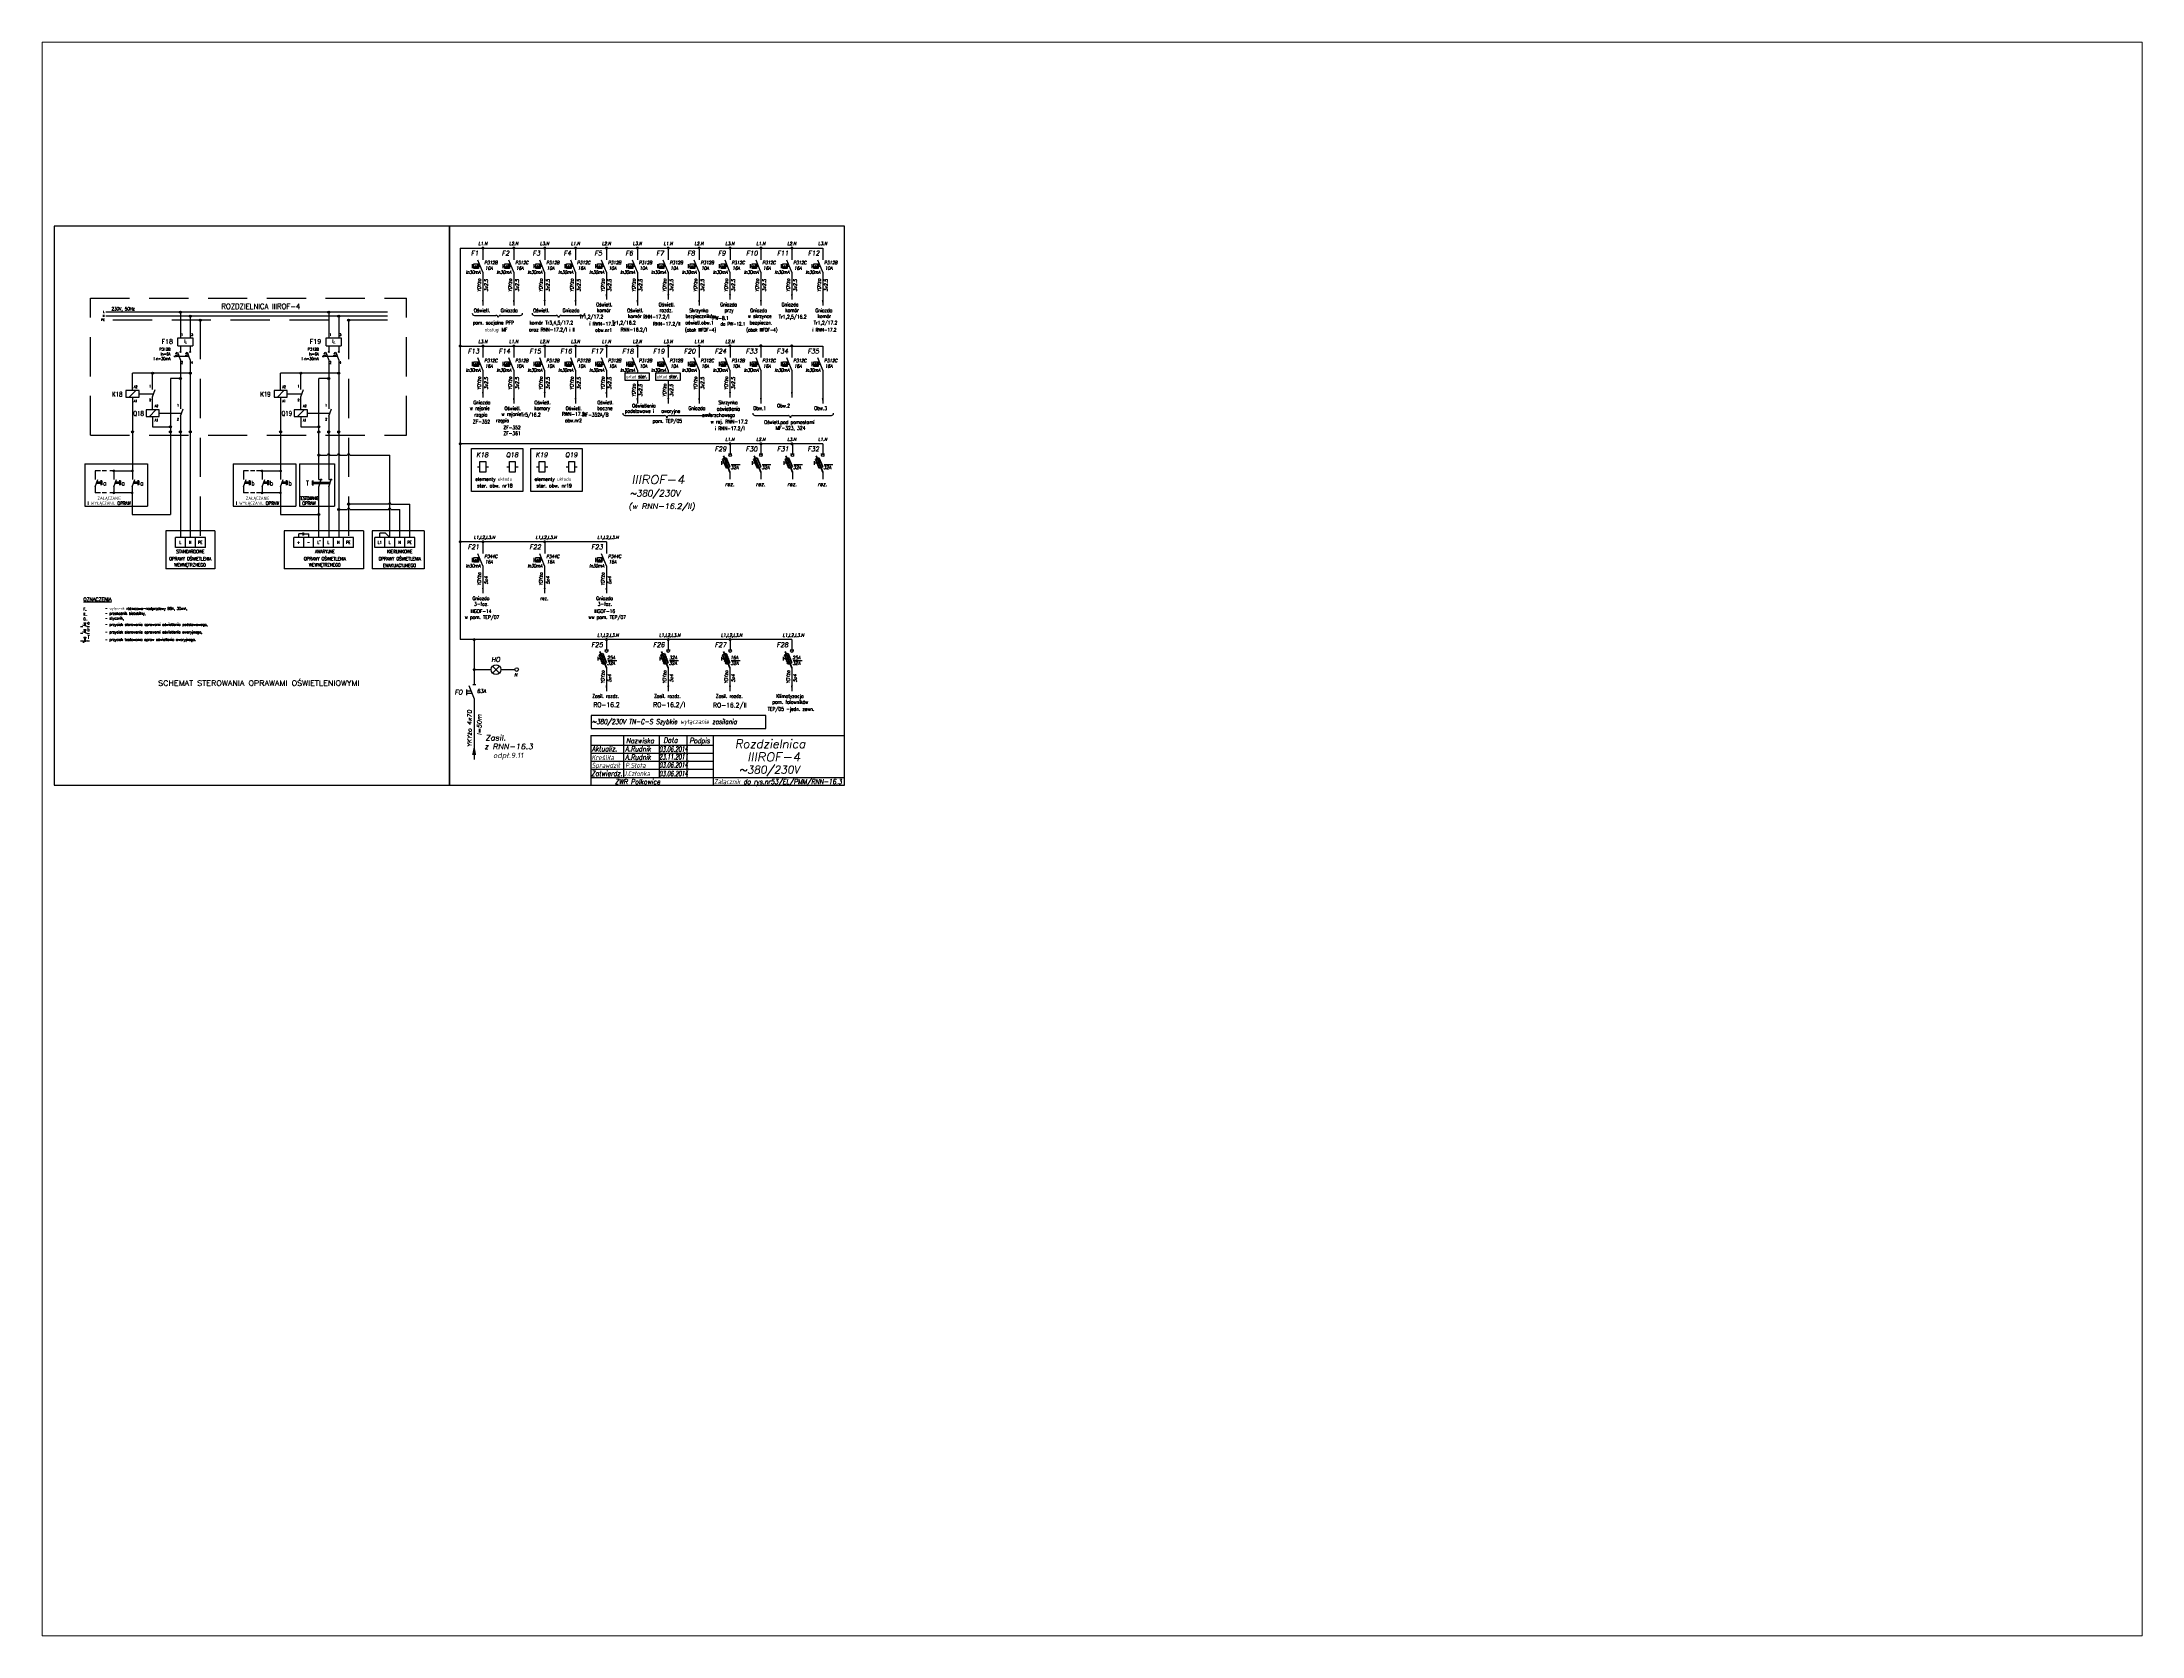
# Paper-space layout 'Arkusz1' of a CAD drawing. Header units: millimetres. Extents: x 26 to 231, y 20 to 176.
# The model-space entities are those that its viewports show. They can reach past a viewport. Long polylines and large blocks are cut down to what shows.
import ezdxf
from ezdxf.enums import TextEntityAlignment as Align

# ---------------------------------------------------------------- set-up
doc = ezdxf.new("R2010")
doc.units = ezdxf.units.MM
doc.linetypes.add('DASHED', pattern=[0.75, 0.5, -0.25])
for name, color, linetype in [('1C', 1, 'Continuous'), ('1P', 1, 'DASHED'), ('2C', 2, 'Continuous'), ('2P', 2, 'DASHED'), ('3C', 3, 'Continuous'), ('4C', 4, 'Continuous'), ('4P', 4, 'DASHED'), ('N1C', 1, 'Continuous'), ('N2C', 2, 'Continuous'), ('N3C', 3, 'Continuous')]:
    doc.layers.add(name, color=color, linetype=linetype)
doc.styles.add('3', font='ROMANS.shx', dxfattribs={"height": 2.5})
doc.styles.add('GREEKS', font='GREEKS.shx', dxfattribs={"width": 0.7, "height": 2.6})
doc.styles.add('ROMAND', font='romand', dxfattribs={"width": 0.9, "oblique": 10, "height": 4.2})
doc.styles.add('ROMANS', font='romans', dxfattribs={"width": 0.8, "oblique": 10, "height": 3.2})

msp = doc.modelspace()

# ---------------------------------------------------------------- hatches: boundary and pattern name
at = {"layer": '1C'}
for points in [[(95.6, 355.4, 1), (94.1, 355.4, 1)], [(103.1, 352.4, 1), (101.6, 352.4, 1)], [(110.6, 349.4, 1), (109.1, 349.4, 1)], [(207, 355.4, 1), (205.5, 355.4, 1)], [(214.5, 352.4, 1), (213, 352.4, 1)], [(222, 349.4, 1), (220.5, 349.4, 1)], [(199.5, 269.2, 1), (198, 269.2, 1)], [(199.5, 248, 1), (198, 248, 1)], [(214.5, 207.1, 1), (213, 207.1, 1)], [(222, 211.1, 1), (220.5, 211.1, 1)], [(199.5, 203.3, 1), (198, 203.3, 1)]]:
    msp.add_hatch(color=7, dxfattribs=at).paths.add_polyline_path(points)
at = {"layer": '1C', "ltscale": 0.5}
for points in [[(74.7, 309.5, 1), (73.2, 309.5, 1)], [(95.6, 305.5, 1), (94.1, 305.5, 1)], [(103.1, 309.5, -1), (101.6, 309.5, -1)], [(186.2, 309.5, 1), (184.7, 309.5, 1)], [(207, 305.5, 1), (205.5, 305.5, 1)], [(214.5, 309.5, -1), (213, 309.5, -1)], [(88.1, 269.2, 1), (86.6, 269.2, 1)]]:
    msp.add_hatch(color=7, dxfattribs=at).paths.add_polyline_path(points)

# ---------------------------------------------------------------- linework, layer by layer
at = {"lineweight": 30}
for p, q in [((305.1, 403.5), (577.6, 403.5)), ((305.1, 403.5), (305.1, 109.3)), ((322.2, 403.5), (322.2, 394.7)), ((345.4, 403.5), (345.4, 394.7)), ((368.7, 403.5), (368.7, 394.7)), ((391.9, 403.5), (391.9, 394.7)), ((415.1, 403.5), (415.1, 394.7)), ((438.3, 403.5), (438.3, 394.7)), ((461.5, 403.5), (461.5, 394.7)), ((484.8, 403.5), (484.8, 394.7)), ((508, 403.5), (508, 394.7)), ((531.2, 403.5), (531.2, 394.7)), ((554.4, 403.5), (554.4, 394.7)), ((577.6, 403.5), (577.6, 394.7)), ((314.1, 391.5), (314.1, 388.3)), ((314.1, 389.9), (315.5, 389.9)), ((315.5, 391.6), (318.8, 391.6)), ((315.5, 388.1), (315.5, 391.6)), ((318.8, 388.1), (315.5, 388.1)), ((322.2, 385.4), (318.5, 394.4)), ((318.8, 391.6), (318.8, 388.1)), ((318.8, 389.9), (320.3, 389.9)), ((322.2, 385.4), (322.2, 360.4)), ((337.3, 391.5), (337.3, 388.3)), ((337.3, 389.9), (338.7, 389.9)), ((338.7, 391.6), (342.1, 391.6)), ((338.7, 388.1), (338.7, 391.6)), ((342.1, 388.1), (338.7, 388.1)), ((345.4, 385.4), (341.7, 394.4)), ((342.1, 391.6), (342.1, 388.1)), ((342.1, 389.9), (343.6, 389.9)), ((345.4, 385.4), (345.4, 360.4)), ((360.5, 391.5), (360.5, 388.3)), ((360.5, 389.9), (361.9, 389.9)), ((361.9, 391.6), (365.3, 391.6)), ((361.9, 388.1), (361.9, 391.6)), ((365.3, 388.1), (361.9, 388.1)), ((368.6, 385.4), (365, 394.4)), ((365.3, 391.6), (365.3, 388.1)), ((365.3, 389.9), (366.8, 389.9)), ((368.6, 385.4), (368.6, 360.4)), ((383.7, 391.5), (383.7, 388.3)), ((383.7, 389.9), (385.1, 389.9)), ((385.1, 391.6), (388.5, 391.6)), ((385.1, 388.1), (385.1, 391.6)), ((388.5, 388.1), (385.1, 388.1)), ((391.8, 385.4), (388.2, 394.4)), ((388.5, 391.6), (388.5, 388.1)), ((388.5, 389.9), (390, 389.9)), ((391.8, 385.4), (391.8, 360.4)), ((406.9, 391.5), (406.9, 388.3)), ((406.9, 389.9), (408.4, 389.9)), ((408.4, 391.6), (411.7, 391.6)), ((408.4, 388.1), (408.4, 391.6)), ((411.7, 388.1), (408.4, 388.1)), ((415.1, 385.4), (411.4, 394.4)), ((411.7, 391.6), (411.7, 388.1)), ((411.7, 389.9), (413.2, 389.9)), ((415.1, 385.4), (415.1, 364.8)), ((430.2, 391.5), (430.2, 388.3)), ((430.2, 389.9), (431.6, 389.9)), ((431.6, 391.6), (434.9, 391.6)), ((431.6, 388.1), (431.6, 391.6)), ((434.9, 388.1), (431.6, 388.1)), ((438.3, 385.4), (434.6, 394.4)), ((434.9, 391.6), (434.9, 388.1)), ((434.9, 389.9), (436.4, 389.9)), ((438.3, 385.4), (438.3, 360.4)), ((453.4, 391.5), (453.4, 388.3)), ((453.4, 389.9), (454.8, 389.9)), ((454.8, 391.6), (458.2, 391.6)), ((454.8, 388.1), (454.8, 391.6)), ((458.2, 388.1), (454.8, 388.1)), ((461.5, 385.4), (457.8, 394.4)), ((458.2, 391.6), (458.2, 388.1)), ((458.2, 389.9), (459.7, 389.9)), ((461.5, 385.4), (461.5, 364.8)), ((476.6, 391.5), (476.6, 388.3)), ((476.6, 389.9), (478, 389.9)), ((478, 391.6), (481.4, 391.6)), ((478, 388.1), (478, 391.6)), ((481.4, 388.1), (478, 388.1)), ((484.7, 385.4), (481.1, 394.4)), ((481.4, 391.6), (481.4, 388.1)), ((481.4, 389.9), (482.9, 389.9)), ((484.7, 385.4), (484.7, 360.4)), ((499.8, 391.5), (499.8, 388.3)), ((499.8, 389.9), (501.3, 389.9)), ((501.3, 391.6), (504.6, 391.6)), ((501.3, 388.1), (501.3, 391.6)), ((504.6, 388.1), (501.3, 388.1)), ((507.9, 385.4), (504.3, 394.4)), ((504.6, 391.6), (504.6, 388.1)), ((504.6, 389.9), (506.1, 389.9)), ((507.9, 385.4), (507.9, 364.8)), ((523, 391.5), (523, 388.3)), ((523, 389.9), (524.5, 389.9)), ((524.5, 391.6), (527.8, 391.6)), ((524.5, 388.1), (524.5, 391.6)), ((527.8, 388.1), (524.5, 388.1)), ((531.2, 385.4), (527.5, 394.4)), ((527.8, 391.6), (527.8, 388.1)), ((527.8, 389.9), (529.3, 389.9)), ((531.2, 385.4), (531.2, 360.4)), ((546.3, 391.5), (546.3, 388.3)), ((546.3, 389.9), (547.7, 389.9)), ((547.7, 391.6), (551, 391.6)), ((547.7, 388.1), (547.7, 391.6)), ((551, 388.1), (547.7, 388.1)), ((554.4, 385.4), (550.7, 394.4)), ((551, 391.6), (551, 388.1)), ((551, 389.9), (552.5, 389.9)), ((554.4, 385.4), (554.4, 364.8)), ((569.5, 391.5), (569.5, 388.3)), ((569.5, 389.9), (570.9, 389.9)), ((570.9, 391.6), (574.3, 391.6)), ((570.9, 388.1), (570.9, 391.6)), ((574.3, 388.1), (570.9, 388.1)), ((577.6, 385.4), (573.9, 394.4)), ((574.3, 391.6), (574.3, 388.1)), ((574.3, 389.9), (575.8, 389.9)), ((577.6, 385.4), (577.6, 360.4)), ((305.1, 329.9), (577.6, 329.9)), ((314.1, 318), (314.1, 314.7)), ((314.1, 316.3), (315.5, 316.3)), ((315.5, 318.1), (318.8, 318.1)), ((315.5, 314.6), (315.5, 318.1)), ((322.2, 311.8), (318.5, 320.9)), ((318.8, 318.1), (318.8, 314.6)), ((318.8, 316.3), (320.3, 316.3)), ((322.2, 329.9), (322.2, 321.2)), ((337.3, 318), (337.3, 314.7)), ((337.3, 316.3), (338.7, 316.3)), ((338.7, 318.1), (342.1, 318.1)), ((338.7, 314.6), (338.7, 318.1)), ((345.4, 311.8), (341.7, 320.9)), ((342.1, 318.1), (342.1, 314.6)), ((342.1, 316.3), (343.6, 316.3)), ((345.4, 329.9), (345.4, 321.2)), ((360.5, 318), (360.5, 314.7)), ((360.5, 316.3), (361.9, 316.3)), ((361.9, 318.1), (365.3, 318.1)), ((361.9, 314.6), (361.9, 318.1)), ((368.6, 311.8), (365, 320.9)), ((365.3, 318.1), (365.3, 314.6)), ((365.3, 316.3), (366.8, 316.3)), ((368.7, 329.9), (368.7, 321.2)), ((383.7, 318), (383.7, 314.7)), ((383.7, 316.3), (385.1, 316.3)), ((385.1, 318.1), (388.5, 318.1)), ((385.1, 314.6), (385.1, 318.1)), ((391.8, 311.8), (388.2, 320.9)), ((388.5, 318.1), (388.5, 314.6)), ((388.5, 316.3), (390, 316.3)), ((391.9, 329.9), (391.9, 321.2)), ((406.9, 318), (406.9, 314.7)), ((406.9, 316.3), (408.4, 316.3)), ((408.4, 318.1), (411.7, 318.1)), ((408.4, 314.6), (408.4, 318.1)), ((415.1, 311.8), (411.4, 320.9)), ((411.7, 318.1), (411.7, 314.6)), ((411.7, 316.3), (413.2, 316.3)), ((415.1, 329.9), (415.1, 321.2)), ((430.2, 318), (430.2, 314.7)), ((430.2, 316.3), (431.6, 316.3)), ((431.6, 318.1), (434.9, 318.1)), ((431.6, 314.6), (431.6, 318.1)), ((438.3, 311.8), (434.6, 320.9)), ((434.9, 318.1), (434.9, 314.6)), ((434.9, 316.3), (436.4, 316.3)), ((438.3, 329.9), (438.3, 321.2)), ((453.4, 318), (453.4, 314.7)), ((453.4, 316.3), (454.8, 316.3)), ((454.8, 318.1), (458.2, 318.1)), ((454.8, 314.6), (454.8, 318.1)), ((461.5, 311.8), (457.8, 320.9)), ((458.2, 318.1), (458.2, 314.6)), ((458.2, 316.3), (459.7, 316.3)), ((461.5, 329.9), (461.5, 321.2)), ((476.6, 318), (476.6, 314.7)), ((476.6, 316.3), (478, 316.3)), ((478, 318.1), (481.4, 318.1)), ((478, 314.6), (478, 318.1)), ((484.7, 311.8), (481.1, 320.9)), ((481.4, 318.1), (481.4, 314.6)), ((481.4, 316.3), (482.9, 316.3)), ((484.8, 329.9), (484.8, 321.2)), ((499.8, 318), (499.8, 314.7)), ((499.8, 316.3), (501.3, 316.3)), ((501.3, 318.1), (504.6, 318.1)), ((501.3, 314.6), (501.3, 318.1)), ((507.9, 311.8), (504.3, 320.9)), ((504.6, 318.1), (504.6, 314.6)), ((504.6, 316.3), (506.1, 316.3)), ((508, 329.9), (508, 321.2)), ((523, 318), (523, 314.7)), ((523, 316.3), (524.5, 316.3)), ((524.5, 318.1), (527.8, 318.1)), ((524.5, 314.6), (524.5, 318.1)), ((531.2, 311.8), (527.5, 320.9)), ((527.8, 318.1), (527.8, 314.6)), ((527.8, 316.3), (529.3, 316.3)), ((531.2, 329.9), (531.2, 321.2)), ((546.3, 318), (546.3, 314.7)), ((546.3, 316.3), (547.7, 316.3)), ((547.7, 318.1), (551, 318.1)), ((547.7, 314.6), (547.7, 318.1)), ((554.4, 311.8), (550.7, 320.9)), ((551, 318.1), (551, 314.6)), ((551, 316.3), (552.5, 316.3)), ((554.4, 329.9), (554.4, 321.2)), ((569.5, 318), (569.5, 314.7)), ((569.5, 316.3), (570.9, 316.3)), ((570.9, 318.1), (574.3, 318.1)), ((570.9, 314.6), (570.9, 318.1)), ((577.6, 311.8), (573.9, 320.9)), ((574.3, 318.1), (574.3, 314.6)), ((574.3, 316.3), (575.8, 316.3)), ((577.6, 329.9), (577.6, 321.2)), ((318.8, 314.6), (315.5, 314.6)), ((322.2, 311.8), (322.2, 291.2)), ((342.1, 314.6), (338.7, 314.6)), ((345.4, 311.8), (345.4, 286.8)), ((365.3, 314.6), (361.9, 314.6)), ((368.6, 311.8), (368.6, 291.2)), ((388.5, 314.6), (385.1, 314.6)), ((391.8, 311.8), (391.8, 286.8)), ((411.7, 314.6), (408.4, 314.6)), ((415.1, 311.8), (415.1, 291.2)), ((429.1, 309.7), (447.2, 309.7)), ((429.1, 304.1), (429.1, 309.7)), ((447.2, 304.1), (429.1, 304.1)), ((434.9, 314.6), (431.6, 314.6)), ((438.3, 311.8), (438.3, 309.7)), ((438.3, 304.1), (438.3, 286.8)), ((447.2, 309.7), (447.2, 304.1)), ((452.3, 309.7), (470.4, 309.7)), ((452.3, 304.1), (452.3, 309.7)), ((470.4, 304.1), (452.3, 304.1)), ((458.2, 314.6), (454.8, 314.6)), ((461.5, 311.8), (461.5, 309.7)), ((461.5, 304.1), (461.5, 286.8)), ((470.4, 309.7), (470.4, 304.1)), ((481.4, 314.6), (478, 314.6)), ((484.7, 311.8), (484.7, 286.8)), ((504.6, 314.6), (501.3, 314.6)), ((507.9, 311.8), (507.9, 291.2)), ((527.8, 314.6), (524.5, 314.6)), ((531.2, 311.8), (531.2, 286.8)), ((551, 314.6), (547.7, 314.6)), ((554.4, 311.8), (554.4, 291.2)), ((574.3, 314.6), (570.9, 314.6)), ((577.6, 311.8), (577.6, 286.8)), ((577.6, 256.4), (305.1, 256.4)), ((508, 256.4), (508, 248.8)), ((531.2, 256.4), (531.2, 248.8)), ((554.8, 256.4), (554.8, 248.8)), ((577.6, 256.4), (577.6, 248.8)), ((318.1, 239.1), (319.9, 239.1)), ((324.3, 239.1), (326.4, 239.1)), ((340.3, 239.1), (342.1, 239.1)), ((346.5, 239.1), (348.6, 239.1)), ((362.6, 239.1), (364.4, 239.1)), ((368.8, 239.1), (370.9, 239.1)), ((384.8, 239.1), (386.7, 239.1)), ((391.1, 239.1), (393.1, 239.1)), ((507.9, 235.2), (507.9, 229.8)), ((531.2, 235.2), (531.2, 229.8)), ((554.8, 235.2), (554.8, 229.8)), ((577.6, 235.2), (577.6, 229.8)), ((415.1, 182.8), (305.1, 182.8)), ((322.2, 164.7), (318.5, 173.7)), ((322.2, 182.8), (322.2, 174.1)), ((368.6, 164.7), (365, 173.7)), ((368.7, 182.8), (368.7, 174.1)), ((415.1, 164.7), (411.4, 173.7)), ((415.1, 182.8), (415.1, 174.1)), ((314.1, 170.8), (314.1, 167.6)), ((314.1, 169.2), (315.5, 169.2)), ((315.5, 170.9), (318.8, 170.9)), ((315.5, 167.5), (315.5, 170.9)), ((318.8, 167.5), (315.5, 167.5)), ((318.8, 170.9), (318.8, 167.5)), ((318.8, 169.2), (320.3, 169.2)), ((322.2, 164.7), (322.2, 144.1)), ((360.5, 170.8), (360.5, 167.6)), ((360.5, 169.2), (361.9, 169.2)), ((361.9, 170.9), (365.3, 170.9)), ((361.9, 167.5), (361.9, 170.9)), ((365.3, 167.5), (361.9, 167.5)), ((365.3, 170.9), (365.3, 167.5)), ((365.3, 169.2), (366.8, 169.2)), ((368.6, 164.7), (368.6, 144.1)), ((406.9, 170.8), (406.9, 167.6)), ((406.9, 169.2), (408.4, 169.2)), ((408.4, 170.9), (411.7, 170.9)), ((408.4, 167.5), (408.4, 170.9)), ((411.7, 167.5), (408.4, 167.5)), ((411.7, 170.9), (411.7, 167.5)), ((411.7, 169.2), (413.2, 169.2)), ((415.1, 164.7), (415.1, 144.1)), ((554.4, 109.3), (305.1, 109.3)), ((315.7, 109.3), (315.7, 75.5)), ((410.5, 93.8), (413.1, 98.2)), ((411.1, 92.5), (413.7, 96.9)), ((411.6, 91.2), (414.2, 95.6)), ((415.1, 109.3), (415.1, 101.7)), ((457, 93.8), (459.6, 98.2)), ((457.5, 92.5), (460.1, 96.9)), ((458, 91.2), (460.6, 95.6)), ((461.5, 109.3), (461.5, 101.7)), ((503.4, 93.8), (506, 98.2)), ((503.9, 92.5), (506.5, 96.9)), ((504.5, 91.2), (507.1, 95.6)), ((508, 109.3), (508, 101.7)), ((549.9, 93.8), (552.5, 98.2)), ((550.4, 92.5), (553, 96.9)), ((550.9, 91.2), (553.5, 95.6)), ((554.4, 109.3), (554.4, 101.7)), ((315.7, 86.8), (328.4, 86.8)), ((334.7, 89.4), (329.5, 84.2)), ((329.5, 89.4), (334.7, 84.2)), ((335.8, 86.8), (346.2, 86.8)), ((415.1, 88.1), (415.1, 70.6)), ((461.5, 88.1), (461.5, 70.6)), ((507.9, 88.1), (507.9, 70.6)), ((554.4, 88.1), (554.4, 70.6)), ((309.8, 71.9), (309.8, 67.6)), ((313.4, 70.5), (309.8, 70.5)), ((314, 68.9), (309.8, 68.9)), ((314.7, 75.5), (316.8, 75.5)), ((315.7, 64.9), (315.7, 19.3))]:
    msp.add_line(p, q, dxfattribs=at)
at = {"lineweight": 25}
for p, q in [((318.1, 390.9), (318.1, 388.8)), ((341.3, 390.9), (341.3, 388.8)), ((364.6, 390.9), (364.6, 388.8)), ((387.8, 390.9), (387.8, 388.8)), ((411, 390.9), (411, 388.8)), ((434.2, 390.9), (434.2, 388.8)), ((457.4, 390.9), (457.4, 388.8)), ((480.7, 390.9), (480.7, 388.8)), ((503.9, 390.9), (503.9, 388.8)), ((527.1, 390.9), (527.1, 388.8)), ((550.3, 390.9), (550.3, 388.8)), ((573.5, 390.9), (573.5, 388.8)), ((318.1, 317.3), (318.1, 315.3)), ((341.3, 317.3), (341.3, 315.3)), ((364.6, 317.3), (364.6, 315.3)), ((387.8, 317.3), (387.8, 315.3)), ((411, 317.3), (411, 315.3)), ((434.2, 317.3), (434.2, 315.3)), ((457.4, 317.3), (457.4, 315.3)), ((480.7, 317.3), (480.7, 315.3)), ((503.9, 317.3), (503.9, 315.3)), ((527.1, 317.3), (527.1, 315.3)), ((550.3, 317.3), (550.3, 315.3)), ((573.5, 317.3), (573.5, 315.3)), ((318.1, 170.2), (318.1, 168.1)), ((364.6, 170.2), (364.6, 168.1)), ((411, 170.2), (411, 168.1))]:
    msp.add_line(p, q, dxfattribs=at)
for p, q in [((315.8, 352.9), (332, 352.9)), ((335.3, 352.9), (350.3, 352.9)), ((335.3, 352.9), (337.1, 352.9)), ((360.8, 352.9), (377.4, 352.9)), ((380.8, 352.9), (382.6, 352.9)), ((380.8, 352.9), (396.7, 352.9)), ((428.8, 277.6), (458.7, 277.6)), ((462.2, 277.6), (491.2, 277.6)), ((526.6, 277.6), (551.6, 277.6)), ((555, 277.6), (584.1, 277.6)), ((501.5, 243.4), (501.5, 240.6)), ((505.2, 241.9), (501.5, 241.9)), ((506.7, 248.8), (509.3, 248.8)), ((508.9, 240.8), (515.5, 240.8)), ((524.7, 243.4), (524.7, 240.6)), ((528.5, 241.9), (524.7, 241.9)), ((529.9, 248.8), (532.6, 248.8)), ((532.1, 240.8), (538.7, 240.8)), ((548.4, 243.4), (548.4, 240.6)), ((552.1, 241.9), (548.4, 241.9)), ((553.5, 248.8), (556.2, 248.8)), ((555.8, 240.8), (562.3, 240.8)), ((571.2, 243.4), (571.2, 240.6)), ((574.9, 241.9), (571.2, 241.9)), ((576.3, 248.8), (579, 248.8)), ((578.6, 240.8), (585.1, 240.8)), ((408.6, 96.3), (408.6, 93.5)), ((412.4, 94.8), (408.6, 94.8)), ((413.8, 101.7), (416.5, 101.7)), ((455.1, 96.3), (455.1, 93.5)), ((458.8, 94.8), (455.1, 94.8)), ((460.2, 101.7), (462.9, 101.7)), ((501.5, 96.3), (501.5, 93.5)), ((505.2, 94.8), (501.5, 94.8)), ((506.7, 101.7), (509.3, 101.7)), ((548, 96.3), (548, 93.5)), ((551.7, 94.8), (548, 94.8)), ((553.1, 101.7), (555.8, 101.7)), ((416, 93.7), (422.8, 93.7)), ((462.5, 93.7), (469.2, 93.7)), ((508.9, 93.7), (515.6, 93.7)), ((555.4, 93.7), (562.1, 93.7))]:
    msp.add_line(p, q)
at = {"linetype": 'DASHED', "lineweight": 30, "ltscale": 10}
for p, q in [((358.2, 252.9), (396.7, 252.9)), ((358.2, 220.5), (358.2, 252.9)), ((396.7, 252.9), (396.7, 220.5)), ((396.7, 220.5), (358.2, 220.5))]:
    msp.add_line(p, q, dxfattribs=at)
at = {"color": 7, "lineweight": 40}
for p, q in [((505.1, 246), (502.4, 244.9)), ((502.4, 244.9), (505.3, 238)), ((503, 247.5), (507.9, 235.2)), ((505.1, 246), (507.9, 239)), ((507.9, 239), (505.3, 238)), ((528.4, 246), (525.7, 244.9)), ((525.7, 244.9), (528.5, 238)), ((526.2, 247.5), (531.2, 235.2)), ((528.4, 246), (531.2, 239)), ((531.2, 239), (528.5, 238)), ((552, 246), (549.3, 244.9)), ((549.3, 244.9), (552.1, 238)), ((549.8, 247.5), (554.8, 235.2)), ((552, 246), (554.8, 239)), ((554.8, 239), (552.1, 238)), ((574.8, 246), (572.1, 244.9)), ((572.1, 244.9), (574.9, 238)), ((572.6, 247.5), (577.6, 235.2)), ((574.8, 246), (577.6, 239)), ((577.6, 239), (574.9, 238)), ((412.3, 98.9), (409.6, 97.8)), ((409.6, 97.8), (412.4, 90.9)), ((410.1, 100.4), (415.1, 88.1)), ((412.3, 98.9), (415.1, 91.9)), ((458.7, 98.9), (456, 97.8)), ((456, 97.8), (458.8, 90.9)), ((456.5, 100.4), (461.5, 88.1)), ((458.7, 98.9), (461.5, 91.9)), ((505.1, 98.9), (502.4, 97.8)), ((502.4, 97.8), (505.3, 90.9)), ((503, 100.4), (507.9, 88.1)), ((505.1, 98.9), (507.9, 91.9)), ((551.6, 98.9), (548.9, 97.8)), ((548.9, 97.8), (551.7, 90.9)), ((549.4, 100.4), (554.4, 88.1)), ((551.6, 98.9), (554.4, 91.9)), ((415.1, 91.9), (412.4, 90.9)), ((461.5, 91.9), (458.8, 90.9)), ((507.9, 91.9), (505.3, 90.9)), ((554.4, 91.9), (551.7, 90.9))]:
    msp.add_line(p, q, dxfattribs=at)
at = {"color": 7, "lineweight": 30}
for p, q in [((311.6, 74.9), (315.7, 64.9)), ((403.3, 37.2), (594, 37.2)), ((403.3, 37.2), (403.3, 0)), ((495.3, 37.2), (495.3, 0))]:
    msp.add_line(p, q, dxfattribs=at)
at = {"color": 7}
for p, q in [((403.5, 52.4), (403.5, 42.4)), ((534.9, 52.4), (403.5, 52.4)), ((534.9, 42.4), (534.9, 52.4)), ((403.5, 42.4), (534.9, 42.4)), ((427.8, 37.2), (427.8, 5.8)), ((454.6, 37.2), (454.6, 21)), ((475.5, 37.2), (475.5, 21)), ((403.3, 30), (495.3, 30)), ((403.3, 24.1), (495.3, 24.1)), ((403.3, 17.9), (495.3, 17.9)), ((454.6, 21.7), (454.6, 5.8)), ((475.5, 21.7), (475.5, 5.8)), ((403.3, 11.9), (495.3, 11.9)), ((403.3, 5.8), (594, 5.8))]:
    msp.add_line(p, q, dxfattribs=at)
for points in [[(0, 420), (0, 0), (297, 0), (297, 420)], [(297, 420), (297, 0), (594, 0), (594, 420)], [(316.9, 390.5), (315.9, 388.9), (317.8, 388.9)], [(340.1, 390.5), (339.2, 388.9), (341, 388.9)], [(363.3, 390.5), (362.4, 388.9), (364.2, 388.9)], [(386.5, 390.5), (385.6, 388.9), (387.4, 388.9)], [(409.7, 390.5), (408.8, 388.9), (410.7, 388.9)], [(433, 390.5), (432, 388.9), (433.9, 388.9)], [(456.2, 390.5), (455.3, 388.9), (457.1, 388.9)], [(479.4, 390.5), (478.5, 388.9), (480.3, 388.9)], [(502.6, 390.5), (501.7, 388.9), (503.5, 388.9)], [(525.8, 390.5), (524.9, 388.9), (526.8, 388.9)], [(549.1, 390.5), (548.1, 388.9), (550, 388.9)], [(572.3, 390.5), (571.4, 388.9), (573.2, 388.9)], [(316.9, 317), (315.9, 315.4), (317.8, 315.4)], [(340.1, 317), (339.2, 315.4), (341, 315.4)], [(363.3, 317), (362.4, 315.4), (364.2, 315.4)], [(386.5, 317), (385.6, 315.4), (387.4, 315.4)], [(409.7, 317), (408.8, 315.4), (410.7, 315.4)], [(433, 317), (432, 315.4), (433.9, 315.4)], [(456.2, 317), (455.3, 315.4), (457.1, 315.4)], [(479.4, 317), (478.5, 315.4), (480.3, 315.4)], [(502.6, 317), (501.7, 315.4), (503.5, 315.4)], [(525.8, 317), (524.9, 315.4), (526.8, 315.4)], [(549.1, 317), (548.1, 315.4), (550, 315.4)], [(572.3, 317), (571.4, 315.4), (573.2, 315.4)], [(316.9, 169.8), (315.9, 168.3), (317.8, 168.3)], [(363.3, 169.8), (362.4, 168.3), (364.2, 168.3)], [(409.7, 169.8), (408.8, 168.3), (410.7, 168.3)]]:
    msp.add_lwpolyline(points, close=True)
at = {"color": 7, "lineweight": 30, "const_width": 1.11}
for points in [[(321.7, 403.5, 1), (322.8, 403.5, 1)], [(344.9, 403.5, 1), (346, 403.5, 1)], [(368.1, 403.5, 1), (369.2, 403.5, 1)], [(391.3, 403.5, 1), (392.4, 403.5, 1)], [(414.5, 403.5, 1), (415.7, 403.5, 1)], [(437.8, 403.5, 1), (438.9, 403.5, 1)], [(461, 403.5, 1), (462.1, 403.5, 1)], [(484.2, 403.5, 1), (485.3, 403.5, 1)], [(507.4, 403.5, 1), (508.5, 403.5, 1)], [(530.6, 403.5, 1), (531.8, 403.5, 1)], [(553.9, 403.5, 1), (555, 403.5, 1)], [(304.6, 329.9, 1), (305.7, 329.9, 1)], [(321.7, 329.9, 1), (322.8, 329.9, 1)], [(321.7, 329.9, 1), (322.8, 329.9, 1)], [(344.9, 329.9, 1), (346, 329.9, 1)], [(368.1, 329.9, 1), (369.2, 329.9, 1)], [(391.3, 329.9, 1), (392.4, 329.9, 1)], [(414.5, 329.9, 1), (415.7, 329.9, 1)], [(414.5, 329.9, 1), (415.7, 329.9, 1)], [(437.8, 329.9, 1), (438.9, 329.9, 1)], [(461, 329.9, 1), (462.1, 329.9, 1)], [(484.2, 329.9, 1), (485.3, 329.9, 1)], [(507.3, 330, 1), (508.4, 330, 1)], [(530.5, 330, 1), (531.7, 330, 1)], [(553.8, 330, 1), (554.9, 330, 1)], [(304.6, 256.4, 1), (305.7, 256.4, 1)], [(507.4, 256.4, 1), (508.5, 256.4, 1)], [(530.6, 256.4, 1), (531.8, 256.4, 1)], [(553.9, 256.4, 1), (555, 256.4, 1)], [(304.6, 182.8, 1), (305.7, 182.8, 1)], [(321.7, 182.8, 1), (322.8, 182.8, 1)], [(368.1, 182.8, 1), (369.2, 182.8, 1)], [(315.1, 109.3, 1), (316.2, 109.3, 1)], [(414.5, 109.3, 1), (415.7, 109.3, 1)], [(461, 109.3, 1), (462.1, 109.3, 1)], [(507.4, 109.3, 1), (508.5, 109.3, 1)], [(315.1, 86.8, 1), (316.2, 86.8, 1)]]:
    msp.add_lwpolyline(points, format="xyb", close=True, dxfattribs=at)
at = {"linetype": 'DASHED', "lineweight": 30, "ltscale": 10}
msp.add_lwpolyline([(313.7, 252.9), (352.2, 252.9), (352.2, 220.5), (313.7, 220.5)], close=True, dxfattribs=at)
at = {"lineweight": 30}
for points in [[(319.9, 243.1), (324.3, 243.1), (324.3, 235), (319.9, 235)], [(342.1, 243.1), (346.5, 243.1), (346.5, 235), (342.1, 235)], [(364.4, 243.1), (368.8, 243.1), (368.8, 235), (364.4, 235)], [(386.7, 243.1), (391.1, 243.1), (391.1, 235), (386.7, 235)]]:
    msp.add_lwpolyline(points, close=True, dxfattribs=at)
for centre in [(508, 247.8), (531.2, 247.8), (554.8, 247.8), (577.6, 247.8), (415.1, 100.7), (461.5, 100.7), (508, 100.7), (554.4, 100.7)]:
    msp.add_circle(centre, 0.989)
for centre, radius in [((332.1, 86.8), 3.68), ((347.6, 86.8), 1.38)]:
    msp.add_circle(centre, radius, dxfattribs=at)
for centre, start, end in [((315.9, 354.6), 180, 270.0006), ((331.9, 351.2), 0, 91.2906), ((335.4, 351.2), 88.7658, 180), ((350.3, 354.6), 269.9994, 0), ((360.9, 354.6), 180, 270.0006), ((377.4, 351.2), 0, 91.2906), ((380.9, 351.2), 88.7658, 180), ((397.1, 354.6), 269.9994, 0), ((429, 279.4), 180, 270.0006), ((458.8, 275.9), 0, 91.2906), ((462.2, 275.9), 88.7658, 180), ((491.2, 279.4), 269.9994, 0), ((526.7, 279.4), 180, 270.0006), ((551.6, 275.9), 0, 91.2906), ((555.1, 275.9), 88.7658, 180), ((584.1, 279.4), 269.9994, 0)]:
    msp.add_arc(centre, 1.72, start, end)
at = {"lineweight": 40}
for p in [(473.6, 24), (476.8, 17.9), (476.8, 11.9)]:
    msp.add_point(p, dxfattribs=at)
at = {"color": 7, "lineweight": 35}
for points in [[(322.2, 360.4), (322.9, 364.4), (321.5, 364.4)], [(345.4, 360.4), (346.2, 364.4), (344.7, 364.4)], [(368.6, 360.4), (369.4, 364.4), (367.9, 364.4)], [(391.8, 360.4), (392.6, 364.4), (391.1, 364.4)], [(415.1, 364.8), (415.8, 368.8), (414.3, 368.8)], [(438.3, 360.4), (439, 364.4), (437.6, 364.4)], [(461.5, 364.8), (462.3, 368.8), (460.8, 368.8)], [(484.7, 360.4), (485.5, 364.4), (484, 364.4)], [(507.9, 364.8), (508.7, 368.8), (507.2, 368.8)], [(531.2, 360.4), (531.9, 364.4), (530.4, 364.4)], [(554.4, 364.8), (555.2, 368.8), (553.7, 368.8)], [(577.6, 360.4), (578.4, 364.4), (576.9, 364.4)], [(322.2, 291.2), (322.9, 295.3), (321.5, 295.3)], [(345.4, 286.8), (346.2, 290.9), (344.7, 290.9)], [(368.6, 291.2), (369.4, 295.3), (367.9, 295.3)], [(391.8, 286.8), (392.6, 290.9), (391.1, 290.9)], [(415.1, 291.2), (415.8, 295.3), (414.3, 295.3)], [(438.3, 286.8), (439, 290.9), (437.6, 290.9)], [(461.5, 286.8), (462.3, 290.9), (460.8, 290.9)], [(484.7, 286.8), (485.5, 290.9), (484, 290.9)], [(507.9, 291.2), (508.7, 295.3), (507.2, 295.3)], [(531.2, 286.8), (531.9, 290.9), (530.4, 290.9)], [(554.4, 291.2), (555.2, 295.3), (553.7, 295.3)], [(577.6, 286.8), (578.4, 290.9), (576.9, 290.9)], [(322.2, 144.1), (322.9, 148.2), (321.5, 148.2)], [(368.6, 144.1), (369.4, 148.2), (367.9, 148.2)], [(415.1, 144.1), (415.8, 148.2), (414.3, 148.2)], [(415.1, 70.6), (415.8, 74.6), (414.3, 74.6)], [(461.5, 70.6), (462.3, 74.6), (460.8, 74.6)], [(507.9, 70.6), (508.7, 74.6), (507.2, 74.6)], [(554.4, 70.6), (555.2, 74.6), (553.7, 74.6)], [(315.7, 30.7), (314.1, 22.6), (317.1, 22.6)]]:
    msp.add_solid(points, dxfattribs=at)
at = {"layer": '1C', "color": 7, "ltscale": 0.5}
for p, q in [((94.8, 355.4), (94.8, 336.1)), ((102.3, 352.4), (102.3, 336.1)), ((206.3, 355.4), (206.3, 336.1)), ((213.8, 352.4), (213.8, 336.1)), ((94.8, 330.1), (94.8, 325.6)), ((94.8, 319.6), (94.8, 282.6)), ((102.3, 330.1), (102.3, 325.6)), ((102.3, 319.6), (102.3, 186)), ((206.3, 330.1), (206.3, 325.6)), ((206.3, 319.6), (206.3, 282.6)), ((213.8, 330.1), (213.8, 325.6)), ((213.8, 319.6), (213.8, 186)), ((58.8, 296.4), (58.8, 309.5)), ((102.3, 309.5), (58.8, 309.5)), ((74, 297.1), (74, 309.5)), ((94.8, 305.5), (87.3, 305.5)), ((87.3, 305.5), (87.3, 203.4)), ((170.2, 296.4), (170.2, 309.5)), ((213.8, 309.5), (170.2, 309.5)), ((185.4, 297.1), (185.4, 309.5)), ((206.3, 305.5), (198.8, 305.5)), ((198.8, 229.6), (198.8, 305.5)), ((58.8, 291.4), (58.8, 236.1)), ((74, 282), (74, 291.6)), ((170.2, 291.4), (170.2, 236.1)), ((185.4, 282), (185.4, 291.6)), ((74, 277), (74, 269.2)), ((74, 269.2), (87.3, 269.2)), ((94.8, 277.2), (94.8, 186)), ((185.4, 277), (185.4, 269.2)), ((185.4, 269.2), (198.8, 269.2)), ((206.3, 277.2), (206.3, 229.6)), ((198.8, 248), (205.4, 248)), ((207.1, 248), (212.9, 248)), ((214.6, 248), (220.4, 248)), ((222.1, 248), (252.2, 248)), ((252.2, 186), (252.2, 248)), ((30.8, 236.1), (30.8, 229.6)), ((34.7, 236.1), (30.8, 236.1)), ((30.8, 224.1), (30.8, 219.6)), ((39.2, 236.1), (36.1, 236.1)), ((44.8, 236.1), (41.7, 236.1)), ((43.8, 236.1), (58.8, 236.1)), ((44.8, 236.1), (44.8, 229.6)), ((44.8, 224.1), (44.8, 219.6)), ((58.6, 224.1), (58.6, 203.4)), ((58.8, 236.1), (58.8, 229.6)), ((142.3, 236.1), (142.3, 229.6)), ((146.1, 236.1), (142.3, 236.1)), ((142.3, 224.1), (142.3, 219.6)), ((150.7, 236.1), (147.6, 236.1)), ((155.2, 236.1), (152.1, 236.1)), ((155.2, 236.1), (170.2, 236.1)), ((156.2, 236.1), (156.2, 229.6)), ((156.2, 224.1), (156.2, 219.6)), ((170.1, 224.1), (170.1, 203.4)), ((170.2, 236.1), (170.2, 229.6)), ((198.8, 186), (198.8, 224.1)), ((206.3, 224.1), (206.3, 186)), ((34.7, 219.6), (30.8, 219.6)), ((39.2, 219.6), (36.1, 219.6)), ((44.8, 219.6), (41.7, 219.6)), ((58.8, 219.6), (43.8, 219.6)), ((146.1, 219.6), (142.3, 219.6)), ((150.7, 219.6), (147.6, 219.6)), ((155.2, 219.6), (152.1, 219.6)), ((170.2, 219.6), (155.2, 219.6)), ((213.8, 207.1), (220.4, 207.1)), ((222.1, 207.1), (251.4, 207.1)), ((253, 207.1), (259.7, 207.1)), ((259.7, 186), (259.7, 207.1)), ((58.6, 203.4), (87.3, 203.4)), ((170.1, 203.4), (198.8, 203.4)), ((249, 189.2), (244.7, 189.2)), ((244.7, 186), (244.7, 189.2)), ((252.2, 186), (249, 189.2)), ((19.8, 119.2), (21.6, 119.2)), ((19.8, 114.1), (21.6, 114.1)), ((24.7, 119.1), (26.5, 119.1)), ((24.7, 114), (26.5, 114)), ((19.8, 108.4), (22.1, 108.4)), ((24.7, 108.3), (26.5, 108.3))]:
    msp.add_line(p, q, dxfattribs=at)
at = {"layer": '1C', "color": 7}
for p, q in [((59.5, 266.2), (58.1, 264.5)), ((88, 266.2), (86.6, 264.5)), ((95.5, 266.2), (94.1, 264.5)), ((103, 266.2), (101.6, 264.5)), ((170.9, 266.2), (169.5, 264.5)), ((199.5, 266.1), (198, 264.4)), ((207, 266.2), (205.5, 264.5)), ((214.5, 266.2), (213, 264.5))]:
    msp.add_line(p, q, dxfattribs=at)
at = {"layer": '1C', "color": 7, "ltscale": 0.5, "const_width": 1}
for points in [[(44.6, 236.5, -1), (45, 235.6, -1)], [(58.6, 236.5, -1), (59, 235.6, -1)], [(156, 236.5, -1), (156.4, 235.6, -1)], [(170, 236.5, -1), (170.4, 235.6, -1)], [(44.6, 220, -1), (45, 219.1, -1)], [(58.4, 220, -1), (58.8, 219.1, -1)], [(156, 220, -1), (156.4, 219.1, -1)], [(169.9, 220, -1), (170.2, 219.1, -1)]]:
    msp.add_lwpolyline(points, format="xyb", close=True, dxfattribs=at)
at = {"layer": '1C', "color": 7}
for centre in [(94.8, 355.4), (102.3, 352.4), (109.8, 349.4), (206.3, 355.4), (213.8, 352.4), (221.3, 349.4), (198.8, 269.2), (58.8, 265.4), (87.3, 265.4), (94.8, 265.4), (102.3, 265.4), (170.2, 265.4), (198.8, 265.3), (206.3, 265.4), (213.8, 265.4), (198.8, 248), (213.8, 207.1), (221.3, 211.1), (198.8, 203.3)]:
    msp.add_circle(centre, 0.75, dxfattribs=at)
at = {"layer": '1C', "color": 7, "ltscale": 0.5}
for centre in [(74, 309.5), (94.8, 305.5), (102.3, 309.5), (185.4, 309.5), (206.3, 305.5), (213.8, 309.5), (87.3, 269.2)]:
    msp.add_circle(centre, 0.75, dxfattribs=at)
for centre in [(206.3, 248), (213.8, 248), (221.3, 248), (221.3, 211.1), (221.3, 207.1), (252.2, 207.1)]:
    msp.add_arc(centre, 0.831, 0, 180, dxfattribs=at)
at = {"layer": '1P', "color": 7}
for p, q in [((27.2, 365.8), (264.8, 365.8)), ((27.2, 262.9), (27.2, 365.8)), ((264.8, 262.9), (264.8, 365.8)), ((27.2, 262.9), (264.8, 262.9))]:
    msp.add_line(p, q, dxfattribs=at)
at = {"layer": '2C', "color": 7}
for p, q in [((92.9, 336.1), (104.3, 336.1)), ((92.9, 330.1), (92.9, 336.1)), ((104.3, 336.1), (104.3, 330.1)), ((204.4, 336.1), (215.8, 336.1)), ((204.4, 330.1), (204.4, 336.1)), ((215.8, 336.1), (215.8, 330.1)), ((90.2, 322.5), (90.2, 321.7)), ((90.2, 322.1), (91, 322.1)), ((91.7, 323.9), (90.9, 323.7)), ((91.4, 321.7), (91, 322.1)), ((91.1, 322.7), (93.3, 323.5)), ((92.2, 325), (91.4, 324.7)), ((91.4, 324.7), (91.7, 323.9)), ((91.8, 322.1), (91.4, 321.7)), ((92.4, 324.2), (92.2, 325)), ((93.1, 324.4), (92.4, 324.2)), ((92.9, 330.1), (104.2, 330.1)), ((94.3, 326.1), (95.3, 325.1)), ((95.3, 326.1), (94.3, 325.1)), ((99.2, 323.9), (98.4, 323.7)), ((98.6, 322.7), (100.8, 323.5)), ((99.7, 325), (98.9, 324.7)), ((98.9, 324.7), (99.2, 323.9)), ((99.9, 324.2), (99.7, 325)), ((100.6, 324.4), (99.9, 324.2)), ((102.8, 326.1), (101.8, 325.1)), ((101.8, 326.1), (102.8, 325.1)), ((201.7, 322.5), (201.7, 321.7)), ((201.7, 322.1), (202.5, 322.1)), ((203.1, 323.9), (202.3, 323.7)), ((202.5, 322.7), (204.8, 323.5)), ((202.9, 321.7), (202.5, 322.1)), ((203.6, 325), (202.8, 324.7)), ((202.8, 324.7), (203.1, 323.9)), ((203.3, 322.1), (202.9, 321.7)), ((203.9, 324.2), (203.6, 325)), ((204.5, 324.4), (203.9, 324.2)), ((204.4, 330.1), (215.6, 330.1)), ((205.8, 326.1), (206.8, 325.1)), ((206.8, 326.1), (205.8, 325.1)), ((210.6, 323.9), (209.8, 323.7)), ((210, 322.7), (212.3, 323.5)), ((211.1, 325), (210.3, 324.7)), ((210.3, 324.7), (210.6, 323.9)), ((211.4, 324.2), (211.1, 325)), ((212, 324.4), (211.4, 324.2)), ((214.3, 326.1), (213.3, 325.1)), ((213.3, 326.1), (214.3, 325.1)), ((61.3, 296.4), (56.3, 291.4)), ((172.7, 296.4), (167.7, 291.4)), ((76.5, 282), (71.5, 277)), ((187.9, 282), (182.9, 277)), ((35.8, 228.6), (34.7, 228.6)), ((35.8, 225.6), (34.7, 225.6)), ((35.8, 228.6), (35.8, 225.6)), ((147.3, 228.6), (146.2, 228.6)), ((147.3, 225.6), (146.2, 225.6)), ((147.3, 228.6), (147.3, 225.6)), ((187.2, 187.6), (187.2, 189.8)), ((187.7, 187.9), (187.7, 189.5)), ((98.6, 186), (91.1, 186)), ((91.1, 178.5), (91.1, 186)), ((98.6, 178.5), (91.1, 178.5)), ((98.6, 178.5), (98.6, 186)), ((106.1, 186), (98.6, 186)), ((106.1, 178.5), (98.6, 178.5)), ((106.1, 178.5), (106.1, 186)), ((113.6, 186), (106.1, 186)), ((113.6, 178.5), (106.1, 178.5)), ((113.6, 178.5), (113.6, 186)), ((187.5, 186), (180, 186)), ((180, 178.5), (180, 186)), ((187.5, 178.5), (180, 178.5)), ((183.8, 186), (183.8, 188.7)), ((187.2, 188.7), (183.8, 188.7)), ((195, 186), (187.5, 186)), ((187.5, 178.5), (187.5, 186)), ((195, 178.5), (187.5, 178.5)), ((187.7, 188.7), (191.3, 188.7)), ((191.3, 186), (191.3, 188.7)), ((202.5, 186), (195, 186)), ((195, 178.5), (195, 186)), ((202.5, 178.5), (195, 178.5)), ((199.7, 184), (199.7, 183.3)), ((210, 186), (202.5, 186)), ((202.5, 178.5), (202.5, 186)), ((210, 178.5), (202.5, 178.5)), ((210, 178.5), (210, 186)), ((217.5, 186), (210, 186)), ((217.5, 178.5), (210, 178.5)), ((217.5, 178.5), (217.5, 186)), ((225, 186), (217.5, 186)), ((225, 178.5), (217.5, 178.5)), ((225, 178.5), (225, 186)), ((248.5, 186), (241, 186)), ((241, 178.5), (241, 186)), ((248.5, 178.5), (241, 178.5)), ((256, 186), (248.5, 186)), ((248.5, 178.5), (248.5, 186)), ((248.5, 178.5), (248.5, 186)), ((256, 178.5), (248.5, 178.5)), ((256, 178.5), (256, 186)), ((263.5, 186), (256, 186)), ((263.5, 178.5), (256, 178.5)), ((263.5, 178.5), (263.5, 186)), ((271, 186), (263.5, 186)), ((271, 178.5), (263.5, 178.5)), ((271, 178.5), (271, 186))]:
    msp.add_line(p, q, dxfattribs=at)
at = {"layer": '2C', "color": 7, "ltscale": 0.5}
for p, q in [((22.9, 241.3), (22.9, 209.6)), ((22.9, 241.3), (70.1, 241.3)), ((70.1, 241.3), (70.1, 209.6)), ((134.4, 241.3), (134.4, 209.6)), ((134.4, 241.3), (181.6, 241.3)), ((181.6, 241.3), (181.6, 209.6)), ((184.3, 241.3), (210.6, 241.3)), ((184.3, 241.3), (184.3, 209.6)), ((210.6, 241.3), (210.6, 209.6)), ((22.9, 209.6), (70.1, 209.6)), ((134.4, 209.6), (181.6, 209.6)), ((184.3, 209.6), (210.6, 209.6)), ((120.6, 191.1), (84, 191.1)), ((84, 191.1), (84, 162.6)), ((120.6, 191.1), (120.6, 162.6)), ((232.5, 191.1), (172.9, 191.1)), ((172.9, 191.1), (172.9, 162.6)), ((232.5, 191.1), (232.5, 162.6)), ((278, 191.1), (238.9, 191.1)), ((238.9, 191.1), (238.9, 162.6)), ((278, 191.1), (278, 162.6)), ((120.6, 162.6), (84, 162.6)), ((232.5, 162.6), (172.9, 162.6)), ((278, 162.6), (238.9, 162.6))]:
    msp.add_line(p, q, dxfattribs=at)
at = {"layer": '2C', "color": 7}
for points in [[(91.1, 322.7, 0, 0.56, 0), (91.6, 322.9, 0.56, 0.56, 0)], [(98.6, 322.7, 0, 0.56, 0), (99.1, 322.9, 0.56, 0.56, 0)], [(202.5, 322.7, 0, 0.56, 0), (203.1, 322.9, 0.56, 0.56, 0)], [(210, 322.7, 0, 0.56, 0), (210.6, 322.9, 0.56, 0.56, 0)]]:
    msp.add_lwpolyline(points, format="xyseb", dxfattribs=at)
at = {"layer": '2P', "color": 7, "ltscale": 0.5}
for p, q in [((101.4, 322.1), (91.8, 322.1)), ((212.8, 322.1), (203.3, 322.1)), ((193.8, 227.6), (207.5, 227.6)), ((193.8, 226.6), (207.2, 226.6)), ((22.7, 111.2), (22.7, 107.6)), ((23.3, 111.2), (23.3, 107.8))]:
    msp.add_line(p, q, dxfattribs=at)
at = {"layer": '2P', "color": 7}
for p, q in [((63.8, 293.9), (74.8, 293.9)), ((175.2, 293.9), (186.3, 293.9)), ((79, 279.5), (95.6, 279.5)), ((190.4, 279.5), (207.1, 279.5)), ((35.8, 226.6), (31.7, 226.6)), ((35.8, 227.6), (32.1, 227.6)), ((49.8, 226.6), (45.7, 226.6)), ((49.8, 227.6), (46, 227.6)), ((49.8, 228.6), (48.7, 228.6)), ((49.8, 225.6), (48.7, 225.6)), ((49.8, 228.6), (49.8, 225.6)), ((63.6, 226.6), (59.5, 226.6)), ((63.6, 227.6), (59.9, 227.6)), ((63.6, 228.6), (62.5, 228.6)), ((63.6, 225.6), (62.5, 225.6)), ((63.6, 228.6), (63.6, 225.6)), ((147.3, 226.6), (143.2, 226.6)), ((147.3, 227.6), (143.5, 227.6)), ((161.2, 226.6), (157.1, 226.6)), ((161.2, 227.6), (157.5, 227.6)), ((161.2, 228.6), (160.1, 228.6)), ((161.2, 225.6), (160.1, 225.6)), ((161.2, 228.6), (161.2, 225.6)), ((175.1, 226.6), (171, 226.6)), ((175.1, 227.6), (171.3, 227.6)), ((175.1, 228.6), (174, 228.6)), ((175.1, 225.6), (174, 225.6)), ((175.1, 228.6), (175.1, 225.6)), ((193.8, 228.6), (193.8, 225.6)), ((193.8, 228.6), (194.8, 228.6)), ((193.8, 225.6), (194.8, 225.6)), ((22.2, 121.9), (22.2, 121.3)), ((22.2, 121.9), (23.8, 121.9)), ((22.2, 116.8), (22.2, 116.2)), ((22.2, 116.8), (23.8, 116.8)), ((22.2, 111.2), (22.2, 110.5)), ((22.2, 111.2), (23.8, 111.2)), ((22.7, 121.9), (22.7, 119.8)), ((22.7, 116.8), (22.7, 114.7)), ((23.3, 121.9), (23.3, 119.6)), ((23.3, 116.8), (23.3, 114.5)), ((23.8, 121.9), (23.8, 121.3)), ((23.8, 116.8), (23.8, 116.2)), ((23.8, 111.2), (23.8, 110.5))]:
    msp.add_line(p, q, dxfattribs=at)
at = {"layer": '3C', "color": 7}
for p, q in [((250.4, 355.4), (38.8, 355.4)), ((250.4, 352.4), (38.8, 352.4))]:
    msp.add_line(p, q, dxfattribs=at)
at = {"layer": '4C', "color": 7}
for p, q in [((94.8, 319.6), (92.8, 325.1)), ((102.3, 319.6), (100.3, 325.1)), ((206.3, 319.6), (204.3, 325.1)), ((213.8, 319.6), (211.8, 325.1)), ((63.8, 296.4), (53.8, 296.4)), ((53.8, 296.4), (53.8, 291.4)), ((53.8, 291.4), (63.8, 291.4)), ((63.8, 291.4), (63.8, 296.4)), ((74, 291.6), (76, 297.1)), ((175.2, 296.4), (165.2, 296.4)), ((165.2, 296.4), (165.2, 291.4)), ((165.2, 291.4), (175.2, 291.4)), ((175.2, 291.4), (175.2, 296.4)), ((185.4, 291.6), (187.4, 297.1)), ((79, 282), (69, 282)), ((69, 282), (69, 277)), ((69, 277), (79, 277)), ((79, 277), (79, 282)), ((94.8, 277.2), (96.8, 282.7)), ((190.4, 282), (180.4, 282)), ((180.4, 282), (180.4, 277)), ((180.4, 277), (190.4, 277)), ((190.4, 277), (190.4, 282)), ((206.3, 277.2), (208.3, 282.7)), ((30.8, 224.1), (32.8, 229.6)), ((44.8, 224.1), (46.8, 229.6)), ((58.6, 224.1), (60.6, 229.6)), ((142.3, 224.1), (144.3, 229.6)), ((156.2, 224.1), (158.2, 229.6)), ((170.1, 224.1), (172.1, 229.6)), ((198.8, 224.1), (201, 230.4)), ((198.8, 229.6), (201.5, 229.6)), ((206.3, 224.1), (208.5, 230.4)), ((206.3, 229.6), (209, 229.6)), ((24.7, 119.1), (21.6, 120.2)), ((24.7, 114), (21.6, 115.1)), ((24.7, 108.3), (21.6, 107.2)), ((22.1, 106.8), (22.1, 108.4))]:
    msp.add_line(p, q, dxfattribs=at)
at = {"layer": '4P', "color": 7}
for p, q in [((250.4, 349.4), (38.8, 349.4)), ((109.8, 349.4), (109.8, 186)), ((221.3, 349.4), (221.3, 186)), ((251.4, 211.1), (221.3, 211.1)), ((253, 211.1), (267.2, 211.1)), ((267.2, 186), (267.2, 211.1))]:
    msp.add_line(p, q, dxfattribs=at)
msp.add_arc((252.2, 211.1), 0.831, 0, 180, dxfattribs=at)

# ---------------------------------------------------------------- texts
at = {"color": 7, "lineweight": 30, "style": 'ROMAND', "oblique": 10}
for s, height, p in [('F1', 3.49, (313.2, 397.9)), ('F2', 3.49, (336.4, 397.9)), ('F3', 3.49, (359.6, 397.9)), ('F4', 3.49, (382.9, 397.9)), ('F5', 3.49, (406.1, 397.9)), ('F6', 3.49, (429.3, 397.9)), ('F7', 3.49, (452.5, 397.9)), ('F8', 3.49, (475.8, 397.9)), ('F9', 3.49, (499, 397.9)), ('F10', 3.49, (520.1, 397.9)), ('F11', 3.49, (543.3, 397.9)), ('F12', 3.49, (566.5, 397.9)), ('F13', 3.49, (310.8, 324.3)), ('F14', 3.49, (334, 324.3)), ('F15', 3.49, (357.2, 324.3)), ('F16', 3.49, (380.4, 324.3)), ('F17', 3.49, (403.7, 324.3)), ('F18', 3.49, (426.9, 324.3)), ('F19', 3.49, (450.1, 324.3)), ('F20', 3.49, (473.3, 324.3)), ('F24', 3.49, (496.5, 324.3)), ('F33', 3.49, (519.8, 324.3)), ('F34', 3.49, (543, 324.3)), ('F35', 3.49, (566.2, 324.3)), ('F29', 3.49, (496.5, 250.8)), ('F30', 3.49, (519.8, 250.8)), ('F31', 3.49, (543.4, 250.8)), ('F32', 3.49, (566.2, 250.8)), ('K18', 3.49, (317.2, 246.4)), ('Q18', 3.49, (339.5, 246.4)), ('K19', 3.49, (361.8, 246.4)), ('Q19', 3.49, (384, 246.4)), ('rez.', 2.9, (504.1, 224.6)), ('rez.', 2.9, (527.3, 224.6)), ('rez.', 2.9, (551, 224.6)), ('rez.', 2.9, (573.8, 224.6)), ('F21', 3.49, (310.8, 177.2)), ('F22', 3.49, (357.2, 177.2)), ('F23', 3.49, (403.7, 177.2)), ('HO', 3.49, (328.5, 92.6)), ('F25', 3.49, (403.7, 103.7)), ('F26', 3.49, (450.1, 103.7)), ('F27', 3.49, (496.5, 103.7)), ('F28', 3.49, (543, 103.7)), ('FO', 3.49, (300.9, 68)), ('~380/230V', 5.76, (514.8, 8.7))]:
    msp.add_text(s, height=height, dxfattribs=at).set_placement(p)
at = {"color": 7, "lineweight": 30, "oblique": 10}
for s, height, style, width, p in [('L1.N', 2.4, 'ROMANS', 0.95, (318.8, 405.7)), ('L2.N', 2.4, 'ROMANS', 0.95, (342, 405.7)), ('L3.N', 2.4, 'ROMANS', 0.95, (365.2, 405.7)), ('L1.N', 2.4, 'ROMANS', 0.95, (388.4, 405.7)), ('L2.N', 2.4, 'ROMANS', 0.95, (411.7, 405.7)), ('L3.N', 2.4, 'ROMANS', 0.95, (434.9, 405.7)), ('L1.N', 2.4, 'ROMANS', 0.95, (458.1, 405.7)), ('L2.N', 2.4, 'ROMANS', 0.95, (481.3, 405.7)), ('L3.N', 2.4, 'ROMANS', 0.95, (504.5, 405.7)), ('L1.N', 2.4, 'ROMANS', 0.95, (527.8, 405.7)), ('L2.N', 2.4, 'ROMANS', 0.95, (551, 405.7)), ('L3.N', 2.4, 'ROMANS', 0.95, (574.2, 405.7)), ('In30mA', 2.52, 'ROMANS', 0.8, (309.4, 384.2)), ('P312B', 2.52, 'ROMANS', 0.9, (323.3, 391.3)), ('10A', 2.52, 'ROMANS', 0.9, (323.9, 387.2)), ('In30mA', 2.52, 'ROMANS', 0.8, (332.6, 384.2)), ('P312C', 2.52, 'ROMANS', 0.9, (346.5, 391.3)), ('16A', 2.52, 'ROMANS', 0.9, (347.1, 387.2)), ('In30mA', 2.52, 'ROMANS', 0.8, (355.8, 384.2)), ('P312B', 2.52, 'ROMANS', 0.9, (369.8, 391.3)), ('10A', 2.52, 'ROMANS', 0.9, (370.3, 387.2)), ('In30mA', 2.52, 'ROMANS', 0.8, (379, 384.2)), ('P312C', 2.52, 'ROMANS', 0.9, (393, 391.3)), ('16A', 2.52, 'ROMANS', 0.9, (393.6, 387.2)), ('In30mA', 2.52, 'ROMANS', 0.8, (402.3, 384.2)), ('P312B', 2.52, 'ROMANS', 0.9, (416.2, 391.3)), ('10A', 2.52, 'ROMANS', 0.9, (416.8, 387.2)), ('In30mA', 2.52, 'ROMANS', 0.8, (425.5, 384.2)), ('P312B', 2.52, 'ROMANS', 0.9, (439.4, 391.3)), ('10A', 2.52, 'ROMANS', 0.9, (440, 387.2)), ('In30mA', 2.52, 'ROMANS', 0.8, (448.7, 384.2)), ('P312B', 2.52, 'ROMANS', 0.9, (462.6, 391.3)), ('10A', 2.52, 'ROMANS', 0.9, (463.2, 387.2)), ('In30mA', 2.52, 'ROMANS', 0.8, (471.9, 384.2)), ('P312B', 2.52, 'ROMANS', 0.9, (485.9, 391.3)), ('10A', 2.52, 'ROMANS', 0.9, (486.4, 387.2)), ('In30mA', 2.52, 'ROMANS', 0.8, (495.1, 384.2)), ('P312C', 2.52, 'ROMANS', 0.9, (509.1, 391.3)), ('16A', 2.52, 'ROMANS', 0.9, (509.7, 387.2)), ('In30mA', 2.52, 'ROMANS', 0.8, (518.4, 384.2)), ('P312C', 2.52, 'ROMANS', 0.9, (532.3, 391.3)), ('16A', 2.52, 'ROMANS', 0.9, (532.9, 387.2)), ('In30mA', 2.52, 'ROMANS', 0.8, (541.6, 384.2)), ('P312C', 2.52, 'ROMANS', 0.9, (555.5, 391.3)), ('16A', 2.52, 'ROMANS', 0.9, (556.1, 387.2)), ('In30mA', 2.52, 'ROMANS', 0.8, (564.8, 384.2)), ('P312B', 2.52, 'ROMANS', 0.9, (578.7, 391.3)), ('10A', 2.52, 'ROMANS', 0.9, (579.3, 387.2)), ('L3.N', 2.4, 'ROMANS', 0.95, (318.8, 332.1)), ('L1.N', 2.4, 'ROMANS', 0.95, (342, 332.1)), ('L2.N', 2.4, 'ROMANS', 0.95, (365.2, 332.1)), ('L3.N', 2.4, 'ROMANS', 0.95, (388.4, 332.1)), ('L1.N', 2.4, 'ROMANS', 0.95, (411.7, 332.1)), ('L2.N', 2.4, 'ROMANS', 0.95, (434.9, 332.1)), ('L3.N', 2.4, 'ROMANS', 0.95, (458.1, 332.1)), ('L1.N', 2.4, 'ROMANS', 0.95, (481.3, 332.1)), ('L2.N', 2.4, 'ROMANS', 0.95, (504.5, 332.1)), ('P312C', 2.52, 'ROMANS', 0.9, (323.3, 317.7)), ('16A', 2.52, 'ROMANS', 0.9, (323.9, 313.6)), ('P312B', 2.52, 'ROMANS', 0.9, (346.5, 317.7)), ('10A', 2.52, 'ROMANS', 0.9, (347.1, 313.6)), ('P312B', 2.52, 'ROMANS', 0.9, (369.8, 317.7)), ('10A', 2.52, 'ROMANS', 0.9, (370.3, 313.6)), ('P312B', 2.52, 'ROMANS', 0.9, (393, 317.7)), ('10A', 2.52, 'ROMANS', 0.9, (393.6, 313.6)), ('P312B', 2.52, 'ROMANS', 0.9, (416.2, 317.7)), ('10A', 2.52, 'ROMANS', 0.9, (416.8, 313.6)), ('P312B', 2.52, 'ROMANS', 0.9, (439.4, 317.7)), ('10A', 2.52, 'ROMANS', 0.9, (440, 313.6)), ('P312B', 2.52, 'ROMANS', 0.9, (462.6, 317.7)), ('10A', 2.52, 'ROMANS', 0.9, (463.2, 313.6)), ('P312C', 2.52, 'ROMANS', 0.9, (485.9, 317.7)), ('16A', 2.52, 'ROMANS', 0.9, (486.4, 313.6)), ('P312B', 2.52, 'ROMANS', 0.9, (509.1, 317.7)), ('10A', 2.52, 'ROMANS', 0.9, (509.7, 313.6)), ('P312C', 2.52, 'ROMANS', 0.9, (532.3, 317.7)), ('16A', 2.52, 'ROMANS', 0.9, (532.9, 313.6)), ('P312C', 2.52, 'ROMANS', 0.9, (555.5, 317.7)), ('16A', 2.52, 'ROMANS', 0.9, (556.1, 313.6)), ('P312C', 2.52, 'ROMANS', 0.9, (578.7, 317.7)), ('16A', 2.52, 'ROMANS', 0.9, (579.3, 313.6)), ('In30mA', 2.52, 'ROMANS', 0.8, (309.4, 310.6)), ('In30mA', 2.52, 'ROMANS', 0.8, (332.6, 310.6)), ('In30mA', 2.52, 'ROMANS', 0.8, (355.8, 310.6)), ('In30mA', 2.52, 'ROMANS', 0.8, (379, 310.6)), ('In30mA', 2.52, 'ROMANS', 0.8, (402.3, 310.6)), ('In30mA', 2.52, 'ROMANS', 0.8, (425.5, 310.6)), ('In30mA', 2.52, 'ROMANS', 0.8, (448.7, 310.6)), ('In30mA', 2.52, 'ROMANS', 0.8, (471.9, 310.6)), ('In30mA', 2.52, 'ROMANS', 0.8, (495.1, 310.6)), ('In30mA', 2.52, 'ROMANS', 0.8, (518.4, 310.6)), ('In30mA', 2.52, 'ROMANS', 0.8, (541.6, 310.6)), ('In30mA', 2.52, 'ROMANS', 0.8, (564.8, 310.6)), ('L1.N', 2.4, 'ROMANS', 0.95, (504.5, 258.6)), ('L2.N', 2.4, 'ROMANS', 0.95, (527.8, 258.6)), ('L3.N', 2.4, 'ROMANS', 0.95, (551, 258.6)), ('L1.N', 2.4, 'ROMANS', 0.95, (574.2, 258.6)), ('L1,L2,L3.N', 2.4, 'ROMANS', 0.95, (315.4, 185)), ('L1,L2,L3.N', 2.4, 'ROMANS', 0.95, (361.8, 185)), ('L1,L2,L3.N', 2.4, 'ROMANS', 0.95, (408.3, 185)), ('In30mA', 2.52, 'ROMANS', 0.8, (309.4, 163.5)), ('P344C', 2.52, 'ROMANS', 0.9, (323.3, 170.6)), ('16A', 2.52, 'ROMANS', 0.9, (323.9, 166.5)), ('In30mA', 2.52, 'ROMANS', 0.8, (355.8, 163.5)), ('P344C', 2.52, 'ROMANS', 0.9, (369.8, 170.6)), ('16A', 2.52, 'ROMANS', 0.9, (370.3, 166.5)), ('In30mA', 2.52, 'ROMANS', 0.8, (402.3, 163.5)), ('P344C', 2.52, 'ROMANS', 0.9, (416.2, 170.6)), ('16A', 2.52, 'ROMANS', 0.9, (416.8, 166.5)), ('L1,L2,L3.N', 2.4, 'ROMANS', 0.95, (408.3, 111.5)), ('L1,L2,L3.N', 2.4, 'ROMANS', 0.95, (454.7, 111.5)), ('L1,L2,L3.N', 2.4, 'ROMANS', 0.95, (501.2, 111.5)), ('L1,L2,L3.N', 2.4, 'ROMANS', 0.95, (547.6, 111.5)), ('N', 2.6, 'ROMANS', 0.95, (345.7, 81.5)), ('63A', 2.91, 'ROMAND', 0.95, (317.7, 69.2)), ('IIIROF-4', 6.48, 'ROMAND', 1.1, (520.9, 17.9))]:
    msp.add_text(s, height=height, dxfattribs=dict(at, style=style, width=width)).set_placement(p)
for s, height, style, width, p in [('YDYżo ', 2.52, 'ROMANS', 0.99, (320.7, 370.5)), (' 3x2.5', 2.52, 'ROMANS', 0.99, (325.9, 369.1)), ('YDYżo ', 2.52, 'ROMANS', 0.99, (343.9, 370.5)), (' 3x2.5', 2.52, 'ROMANS', 0.99, (349.1, 369.1)), ('YDYżo ', 2.52, 'ROMANS', 0.99, (367.1, 370.5)), (' 3x2.5', 2.52, 'ROMANS', 0.99, (372.3, 369.1)), ('YDYżo ', 2.52, 'ROMANS', 0.99, (390.3, 370.5)), (' 3x2.5', 2.52, 'ROMANS', 0.99, (395.5, 369.1)), ('YDYżo ', 2.52, 'ROMANS', 0.99, (413.5, 370.5)), (' 3x2.5', 2.52, 'ROMANS', 0.99, (418.7, 369.1)), ('YDYżo ', 2.52, 'ROMANS', 0.99, (436.8, 370.5)), (' 3x2.5', 2.52, 'ROMANS', 0.99, (442, 369.1)), ('YDYżo ', 2.52, 'ROMANS', 0.99, (460, 370.5)), (' 3x2.5', 2.52, 'ROMANS', 0.99, (465.2, 369.1)), ('YDYżo ', 2.52, 'ROMANS', 0.99, (483.2, 370.5)), (' 3x2.5', 2.52, 'ROMANS', 0.99, (488.4, 369.1)), ('YDYżo ', 2.52, 'ROMANS', 0.99, (506.4, 370.5)), (' 3x2.5', 2.52, 'ROMANS', 0.99, (511.6, 369.1)), ('YDYżo ', 2.52, 'ROMANS', 0.99, (529.6, 370.5)), (' 3x2.5', 2.52, 'ROMANS', 0.99, (534.9, 369.1)), ('YDYżo ', 2.52, 'ROMANS', 0.99, (552.9, 370.5)), (' 3x2.5', 2.52, 'ROMANS', 0.99, (558.1, 369.1)), ('YDYżo ', 2.52, 'ROMANS', 0.99, (576.1, 370.5)), (' 3x2.5', 2.52, 'ROMANS', 0.99, (581.3, 369.1)), ('YDYżo ', 2.52, 'ROMANS', 0.99, (320.7, 297)), (' 3x2.5', 2.52, 'ROMANS', 0.99, (325.9, 295.5)), ('YDYżo ', 2.52, 'ROMANS', 0.99, (343.9, 297)), (' 3x2.5', 2.52, 'ROMANS', 0.99, (349.1, 295.5)), ('YDYżo ', 2.52, 'ROMANS', 0.99, (367.1, 297)), (' 3x2.5', 2.52, 'ROMANS', 0.99, (372.3, 295.5)), ('YDYżo ', 2.52, 'ROMANS', 0.99, (390.3, 297)), (' 3x2.5', 2.52, 'ROMANS', 0.99, (395.5, 295.5)), ('YDYżo ', 2.52, 'ROMANS', 0.99, (413.5, 297)), (' 3x2.5', 2.52, 'ROMANS', 0.99, (418.7, 295.5)), ('YDYżo ', 2.52, 'ROMANS', 0.99, (436.8, 291.6)), (' 3x2.5', 2.52, 'ROMANS', 0.99, (442, 290.2)), ('YDYżo ', 2.52, 'ROMANS', 0.99, (460, 291.6)), (' 3x2.5', 2.52, 'ROMANS', 0.99, (465.2, 290.2)), ('YDYżo ', 2.52, 'ROMANS', 0.99, (483.2, 297)), (' 3x2.5', 2.52, 'ROMANS', 0.99, (488.4, 295.5)), ('YDYżo ', 2.52, 'ROMANS', 0.99, (506.4, 297)), (' 3x2.5', 2.52, 'ROMANS', 0.99, (511.6, 295.5)), ('YDYżo ', 2.52, 'ROMANS', 0.98, (320.7, 149.9)), ('YDYżo ', 2.52, 'ROMANS', 0.98, (367.1, 149.9)), ('YDYżo ', 2.52, 'ROMANS', 0.98, (413.5, 149.9)), (' 5x4', 2.52, 'ROMANS', 0.98, (325.9, 149.2)), (' 5x4', 2.52, 'ROMANS', 0.98, (372.3, 149.2)), (' 5x4', 2.52, 'ROMANS', 0.98, (418.7, 149.2)), ('YDYżo ', 2.52, 'ROMANS', 0.98, (413.5, 76.3)), (' 5x4', 2.52, 'ROMANS', 0.98, (418.7, 75.6)), ('YDYżo ', 2.52, 'ROMANS', 0.98, (460, 76.3)), (' 5x4', 2.52, 'ROMANS', 0.98, (465.2, 75.6)), ('YDYżo ', 2.52, 'ROMANS', 0.98, (506.4, 76.3)), (' 5x4', 2.52, 'ROMANS', 0.98, (511.6, 75.6)), ('YDYżo ', 2.52, 'ROMANS', 0.98, (552.9, 76.3)), (' 5x4', 2.52, 'ROMANS', 0.98, (558.1, 75.6)), ('YKYżo 4x70', 3.18, 'ROMAND', 1.1, (313.7, 28.6)), ('l=50m', 3.18, 'ROMAND', 1.1, (321.1, 37.5))]:
    msp.add_text(s, height=height, rotation=90, dxfattribs=dict(at, style=style, width=width)).set_placement(p)
at = {"color": 7, "lineweight": 30}
for s, height, style, width, p in [('pom. socjalne PFP', 2.7, 'ROMAND', 0.9, (314.6, 346.1)), ('Oświetl.', 2.7, 'ROMAND', 0.9, (315.4, 355.3)), ('Gniazda', 2.7, 'ROMAND', 0.9, (335.6, 355.3)), ('komór Tr3,4,5/17.2', 2.7, 'ROMAND', 0.9, (357.2, 346.1)), ('Oświetl.', 2.7, 'ROMAND', 0.9, (360, 355.3)), ('Gniazda', 2.7, 'ROMAND', 0.9, (382.1, 355.3)), ('             Tr1,2/17.2', 2.7, 'ROMAND', 0.9, (371.3, 350.5)), ('i RWN-17.2', 2.7, 'ROMAND', 0.85, (402.2, 345.2)), ('Oświetl.', 2.7, 'ROMAND', 0.9, (407.3, 359.7)), ('komór ', 2.7, 'ROMAND', 0.9, (408, 355.4)), ('             Tr1,2/16.2', 2.7, 'ROMAND', 0.85, (397.1, 346.1)), ('Oświetl.', 2.7, 'ROMAND', 0.9, (430.6, 355.3)), ('komór ', 2.7, 'ROMAND', 0.9, (431.3, 351)), ('             RNN-17.2/I', 2.7, 'ROMAND', 0.85, (420.4, 350.5)), ('RNN-17.2/II', 2.7, 'ROMAND', 0.85, (450, 345.2)), ('Oświetl.', 2.7, 'ROMAND', 0.9, (454.3, 359.7)), ('rozdz.', 2.7, 'ROMAND', 0.9, (455, 355.4)), ('oświetl.obw.1', 2.7, 'ROMAND', 0.9, (474.4, 346.1)), ('bezpieczników', 2.7, 'ROMAND', 0.8, (474.5, 351)), ('Skrzynka', 2.7, 'ROMAND', 0.9, (477.3, 355.3)), ('             PW-8.1', 2.7, 'ROMAND', 0.85, (472.3, 349.5)), ('Gniazda', 2.7, 'ROMAND', 0.9, (500.5, 359.7)), ('do PW-12.1', 2.5, 'ROMAND', 0.8, (500.8, 345.2)), ('przy', 2.7, 'ROMAND', 0.8, (503.9, 355.4)), ('w skrzynce', 2.7, 'ROMAND', 0.8, (521.4, 351)), ('bezpieczn.', 2.7, 'ROMAND', 0.85, (522.7, 346.1)), ('Gniazda', 2.7, 'ROMAND', 0.9, (523.1, 355.3)), ('Tr1,2,5/16.2', 2.7, 'ROMAND', 0.85, (544.6, 350.5)), ('Gniazda', 2.7, 'ROMAND', 0.9, (546.7, 359.7)), ('komór', 2.7, 'ROMAND', 0.9, (549.5, 355.4)), ('Tr1,2/17.2', 2.7, 'ROMAND', 0.85, (570.9, 346.1)), ('Gniazda', 2.7, 'ROMAND', 0.9, (572.1, 355.3)), ('komór', 2.7, 'ROMAND', 0.9, (573.7, 351)), ('obsługi MF', 2.7, 'ROMAND', 0.9, (323.6, 340.8)), ('oraz RNN-17.2/I i II', 2.7, 'ROMAND', 0.85, (356.9, 340.8)), ('obw.nr1', 2.7, 'ROMAND', 0.85, (406.6, 340.6)), (' RNN-16.2/I', 2.7, 'ROMAND', 0.85, (424, 340.8)), ('(obok IIIFOF-4)', 2.5, 'ROMAND', 0.8, (474.1, 340.8)), ('(obok IIIFOF-4)', 2.5, 'ROMAND', 0.8, (520.2, 340.8)), ('i RWN-17.2', 2.5, 'ROMAND', 0.9, (569.9, 340.8)), ('układ ster.', 2.52, 'ROMANS', 0.8, (429.7, 305.7)), ('układ ster.', 2.52, 'ROMANS', 0.8, (452.9, 305.7)), ('w rejonie', 2.7, 'ROMAND', 0.9, (312.4, 281.8)), ('Gniazda', 2.7, 'ROMAND', 0.9, (315, 286.1)), ('Oświetl.', 2.7, 'ROMAND', 0.9, (338.4, 281.7)), ('Oświetl.', 2.7, 'ROMAND', 0.9, (360.9, 286.1)), ('komory ', 2.7, 'ROMAND', 0.9, (360.8, 281.8)), ('Oświetl.', 2.7, 'ROMAND', 0.9, (384.4, 281.7)), ('boczne', 2.7, 'ROMAND', 0.9, (408.1, 281.8)), ('Oświetl.', 2.7, 'ROMAND', 0.9, (408.2, 286.1)), ('         Oświetlenia', 2.7, 'ROMAND', 0.9, (418, 283.7)), ('Gniazda', 2.7, 'ROMAND', 0.9, (476.7, 281.8)), ('Skrzynka', 2.7, 'ROMAND', 0.9, (499.3, 286.1)), ('Obw.1', 2.7, 'ROMAND', 0.9, (525.4, 281.8)), ('         Obw.2', 2.7, 'ROMAND', 0.9, (527, 283.7)), ('Obw.3', 2.7, 'ROMAND', 0.9, (571.2, 281.8)), ('ZF-352', 2.7, 'ROMAND', 0.85, (314.7, 271.7)), ('rząpia', 2.7, 'ROMAND', 0.85, (315.8, 276.9)), ('             rząpia', 2.7, 'ROMAND', 0.85, (309.8, 272.6)), ('w rejonie', 2.7, 'ROMAND', 0.9, (336.2, 277.4)), ('ZF-352', 2.7, 'ROMAND', 0.85, (337.7, 267.3)), ('             Tr5/16.2', 2.7, 'ROMAND', 0.9, (327.4, 276.9)), ('RWN-17.2', 2.7, 'ROMAND', 0.9, (381.7, 277.4)), ('obw.nr2', 2.7, 'ROMAND', 0.85, (383.9, 272.6)), ('             MF-352A/B', 2.7, 'ROMAND', 0.85, (374.7, 276.9)), ('podstawowe i', 2.7, 'ROMAND', 0.9, (428.9, 279.7)), ('pom. TEP/05', 2.7, 'ROMAND', 0.9, (449.8, 272.2)), ('awaryjne', 2.7, 'ROMAND', 0.9, (456.3, 279.7)), ('             zmierzchowego', 2.7, 'ROMAND', 0.9, (463.5, 276.7)), ('w rej. RWN-17.2', 2.7, 'ROMAND', 0.85, (493.4, 271.7)), ('i RNN-17.2/I', 2.7, 'ROMAND', 0.85, (496.6, 266.6)), ('oświetlenia', 2.7, 'ROMAND', 0.9, (498, 281.3)), ('Oświetl.pod pomostami', 2.7, 'ROMAND', 0.9, (533.6, 271.3)), ('MF-323, 324', 2.7, 'ROMAND', 0.9, (542.3, 266.9)), ('ZF-361', 2.7, 'ROMAND', 0.85, (337.7, 262.9)), ('elementy układu', 2.6, 'ROMANS', 0.98, (316.5, 228.6)), ('ster. obw. nr18', 2.6, 'ROMANS', 0.98, (317.9, 223.7)), ('elementy układu', 2.6, 'ROMANS', 0.98, (361, 228.6)), ('ster. obw. nr19', 2.6, 'ROMANS', 0.98, (362.5, 223.7)), ('w pom. TEP/07', 2.7, 'ROMAND', 0.85, (308.6, 124.8)), ('IIIGOF-14', 2.7, 'ROMAND', 0.85, (313, 129.3)), ('Gniazdo', 2.7, 'ROMAND', 0.9, (314.4, 139)), ('3-faz.', 2.7, 'ROMAND', 0.9, (315.6, 134.7)), ('rez.', 2.7, 'ROMAND', 0.9, (365.4, 139)), ('ww pom. TEP/07', 2.7, 'ROMAND', 0.85, (401.5, 124.8)), ('IIIGOF-16', 2.7, 'ROMAND', 0.85, (405.9, 129.3)), ('Gniazdo', 2.7, 'ROMAND', 0.9, (407.3, 139)), ('3-faz.', 2.7, 'ROMAND', 0.9, (408.5, 134.7)), ('Zasil. rozdz.', 2.7, 'ROMAND', 0.9, (404.4, 65.5)), ('Zasil. rozdz.', 2.7, 'ROMAND', 0.9, (450.8, 65.5)), ('Zasil. rozdz.', 2.7, 'ROMAND', 0.9, (497.3, 65.5)), ('pom. falowników', 2.7, 'ROMAND', 0.9, (539.8, 61.1)), ('Klimatyzacja', 2.7, 'ROMAND', 0.9, (542.8, 65.5)), ('RO-16.2', 3.5, 'ROMAND', 0.95, (405.2, 58.6)), ('RO-16.2/I', 3.5, 'ROMAND', 0.95, (450.2, 58.6)), ('RO-16.2/II', 3.5, 'ROMAND', 0.95, (495.2, 58.3)), ('TEP/05 -jedn. zewn.', 2.7, 'ROMAND', 0.85, (536.2, 55.8))]:
    msp.add_text(s, height=height, dxfattribs=dict(at, style=style, width=width)).set_placement(p)
at = {"color": 7, "oblique": 10}
for s, height, style, width, p in [('32A', 2.52, 'ROMANS', 0.95, (508.4, 237.4)), ('32A', 2.52, 'ROMANS', 0.95, (531.7, 237.4)), ('32A', 2.52, 'ROMANS', 0.95, (555.3, 237.4)), ('32A', 2.52, 'ROMANS', 0.95, (578.1, 237.4)), ('25A', 2.52, 'ROMANS', 0.95, (415.6, 94.5)), ('32A', 2.52, 'ROMANS', 0.95, (462.2, 94.5)), ('16A', 2.52, 'ROMANS', 0.95, (508.2, 94.5)), ('25A', 2.52, 'ROMANS', 0.95, (554.9, 94.5)), ('32A', 2.52, 'ROMANS', 0.95, (415.5, 90.3)), ('32A', 2.52, 'ROMANS', 0.95, (462, 90.3)), ('32A', 2.52, 'ROMANS', 0.95, (508.4, 90.3)), ('32A', 2.52, 'ROMANS', 0.95, (554.9, 90.3)), ('~380/230V TN-C-S Szybkie wyłączanie zasilania', 3.6, 'ROMAND', 0.9, (404.1, 45.9)), ('Nazwisko', 3.89, 'ROMAND', 0.8, (429.9, 31.4)), ('Data', 3.89, 'ROMAND', 0.9, (457.9, 31.8)), ('Podpis', 3.89, 'ROMAND', 0.8, (477.5, 31.5)), ('Kreśliła', 3.89, 'ROMAND', 0.8, (403.9, 18.8)), ('Aktualiz.', 3.89, 'ROMAND', 0.8, (404.1, 25.3)), ('Sprawdził', 3.89, 'ROMAND', 0.8, (404, 12.9)), ('A.Rudnik', 3.83, 'ROMANS', 0.85, (429.2, 25.3)), ('A.Rudnik', 3.83, 'ROMANS', 0.85, (429.2, 19.1)), ('P.Słota', 3.83, 'ROMANS', 0.85, (429.2, 12.9)), ('23.11.2011', 3.83, 'ROMANS', 0.6, (454.6, 19.3)), ('03.06.2014', 3.83, 'ROMANS', 0.6, (454.6, 25.1)), ('03.06.2014', 3.83, 'ROMANS', 0.6, (454.6, 13.2)), ('Zatwierdz.', 3.89, 'ROMAND', 0.8, (403.6, 6.8)), ('ZWR Polkowice', 3.83, 'ROMAND', 0.85, (421.4, 0.6)), ('J.Członka', 3.83, 'ROMANS', 0.8, (428, 6.8)), ('03.06.2014', 3.83, 'ROMANS', 0.6, (454.6, 6.7))]:
    msp.add_text(s, height=height, dxfattribs=dict(at, style=style, width=width)).set_placement(p)
at = {"color": 7, "lineweight": 40, "style": 'ROMAND', "oblique": 10}
msp.add_text('~380/230V', height=4.8, dxfattribs=at).set_placement((432.6, 216.9))
at = {"color": 7, "lineweight": 40, "style": 'ROMAND', "oblique": 10, "width": 1.1}
msp.add_text('IIIROF-4', height=6.5, dxfattribs=at).set_placement((433.8, 226.3))
at = {"color": 7, "lineweight": 30, "style": 'ROMAND', "oblique": 10, "width": 1.1}
msp.add_text('(w RNN-16.2/II)', height=4, dxfattribs=at).set_placement((456.6, 207.5), align=Align.CENTER)
at = {"color": 7, "lineweight": 35, "style": 'ROMAND', "oblique": 10, "width": 1.1}
for s, p in [('Zasil. ', (324, 33.6)), ('z RNN-16.3', (323.3, 27)), ('odpł.9.11', (329.8, 20.3))]:
    msp.add_text(s, height=4, dxfattribs=at).set_placement(p)
at = {"color": 7, "style": 'ROMAND', "oblique": 10}
msp.add_text('Rozdzielnica', height=6.48, dxfattribs=at).set_placement((511.6, 27.8))
at = {"color": 7, "style": 'ROMANS', "oblique": 10, "width": 0.769522}
msp.add_text('Załącznik do rys.nr53/EL/PMM/RNN-16.3', height=3.83, dxfattribs=at).set_placement((495.9, 0.7), (592, 0.7), align=Align.FIT)
at = {"layer": '1C', "color": 7, "style": '3'}
for s, p in [('PE', (37.9, 348.8)), ('N', (37.9, 351.8)), ('L', (37.9, 354.8))]:
    msp.add_text(s, height=1.5, dxfattribs=at).set_placement(p, align=Align.RIGHT)
at = {"layer": 'N1C', "color": 7, "style": 'ROMANS'}
for s, height, width, p in [('230V, 50Hz', 2.5, 0.8, (51.8, 357.5)), ('ROZDZIELNICA IIIROF-4', 4, 0.95, (155.3, 359.7)), ('I WYŁĄCZANIE OPRAW', 2.5, 0.8, (41.4, 211.5)), ('ZAŁĄCZANIE', 2.5, 0.8, (41.4, 215.2)), ('I WYŁĄCZANIE OPRAW', 2.5, 0.8, (152.9, 211.5)), ('ZAŁĄCZANIE', 2.5, 0.8, (152.9, 215.2)), ('TESTOWANIE', 2.5, 0.6, (191.5, 215.5)), ('OPRAW', 2.5, 0.8, (191.5, 211.8)), ('STANDARDOWE', 2.5, 0.8, (102.3, 175.5)), ('AWARYJNE', 2.5, 0.8, (203.5, 175.5)), ('KIERUNKOWE', 2.5, 0.8, (259.7, 175.5)), ('OPRAWY OŚWIETLENIA', 2.5, 0.8, (102.3, 170.5)), ('WEWNĘTRZNEGO', 2.5, 0.8, (102.1, 165.1)), ('OPRAWY OŚWIETLENIA', 2.5, 0.8, (203.5, 170.5)), ('WEWNĘTRZNEGO', 2.5, 0.8, (203.4, 165.1)), ('OPRAWY OŚWIETLENIA', 2.5, 0.8, (259.7, 170.5)), ('EWAKUACYJNEGO', 2.5, 0.8, (259.5, 165.1)), ('SCHEMAT STEROWANIA OPRAWAMI OŚWIETLENIOWYMI', 4, 1.1, (153.8, 77.3))]:
    msp.add_text(s, height=height, dxfattribs=dict(at, width=width)).set_placement(p, align=Align.MIDDLE)
for s, width, p in [('F..', 0.7, (21.9, 131.2)), ('K..', 0.7, (21.9, 127.5)), ('- przekaźnik bistabilny, ', 0.95, (38.1, 128)), ('- stycznik,', 0.95, (38.1, 124.3)), ('- wyłącznik różnicowo-nadprądowy B6A, 30mA, ', 0.95, (38.1, 131.7)), ('Q..', 0.7, (21.9, 123.8)), ('- przycisk sterowania oprawami oświetlenia podstawowego,', 0.95, (38.1, 119.7)), ('- przycisk sterowania oprawami oświetlenia awaryjnego,', 0.95, (38.1, 114)), ('- przycisk testowania opraw oświetlenia awaryjnego.', 0.95, (38.1, 108.4))]:
    msp.add_text(s, height=2, dxfattribs=dict(at, width=width)).set_placement(p)
at = {"layer": 'N2C', "color": 7, "style": 'ROMANS', "width": 0.8}
for s, p in [('1', (95.4, 337.6)), ('3', (102.9, 337.6)), ('1', (206.9, 337.6)), ('3', (214.4, 337.6)), ('2', (95.4, 316.6)), ('4', (102.9, 316.6)), ('2', (206.9, 316.6)), ('4', (214.4, 316.6)), ('A2', (59.9, 298.3)), ('1', (71.4, 298.8)), ('A2', (171.4, 298.3)), ('1', (182.9, 298.8)), ('A1', (59.9, 287.7)), ('2', (71.4, 288.4)), ('A2', (75.6, 283.9)), ('1', (92.3, 284.4)), ('A1', (171.4, 287.7)), ('2', (182.9, 288.4)), ('A2', (187, 283.9)), ('1', (203.7, 284.4)), ('A1', (75.6, 273.3)), ('2', (92.3, 274)), ('A1', (187, 273.3)), ('2', (203.7, 274))]:
    msp.add_text(s, height=1.8, dxfattribs=at).set_placement(p)
at = {"layer": 'N2C', "color": 7}
for s, height, style, width, p in [('I', 2.6, 'ROMANS', 0.8, (98.1, 333.5)), ('D', 2, 'GREEKS', 0.7, (99.1, 332.5)), ('I', 2.6, 'ROMANS', 0.8, (209.5, 333.5)), ('D', 2, 'GREEKS', 0.7, (210.5, 332.5)), ('L', 2.2, 'ROMANS', 0.7, (94.7, 182.3)), ('N', 2.2, 'ROMANS', 0.7, (102.2, 182.3)), ('PE', 2.2, 'ROMANS', 0.7, (109.7, 182.3)), ('+', 2.2, 'ROMANS', 0.7, (183.6, 182.3)), ('-', 2.2, 'ROMANS', 0.7, (191.1, 182.3)), ('L', 2.2, 'ROMANS', 0.7, (198.6, 182.3)), ('L', 2.2, 'ROMANS', 0.7, (206.1, 182.3)), ('N', 2.2, 'ROMANS', 0.7, (213.6, 182.3)), ('PE', 2.2, 'ROMANS', 0.7, (221.1, 182.3)), ('L1', 2.2, 'ROMANS', 0.7, (244.6, 182.3)), ('L', 2.2, 'ROMANS', 0.7, (252.1, 182.3)), ('N', 2.2, 'ROMANS', 0.7, (259.6, 182.3)), ('PE', 2.2, 'ROMANS', 0.7, (267.1, 182.3))]:
    msp.add_text(s, height=height, dxfattribs=dict(at, style=style, width=width)).set_placement(p, align=Align.MIDDLE)
for s, height, style, width, p in [('D', 1.5, 'GREEKS', 0.9, (77.4, 319.3)), ('I n=30mA', 2.2, 'ROMANS', 0.7, (87.4, 319.3)), ('P312B', 2.2, 'ROMANS', 0.7, (87.3, 326.4)), ('In=6A', 2.2, 'ROMANS', 0.7, (87.3, 322.8)), ('D', 1.5, 'GREEKS', 0.9, (188.8, 319.3)), ('I n=30mA', 2.2, 'ROMANS', 0.7, (198.8, 319.3)), ('P312B', 2.2, 'ROMANS', 0.7, (198.8, 326.4)), ('In=6A', 2.2, 'ROMANS', 0.7, (198.8, 322.8))]:
    msp.add_text(s, height=height, dxfattribs=dict(at, style=style, width=width)).set_placement(p, align=Align.RIGHT)
at = {"layer": 'N3C', "color": 7, "style": 'ROMANS'}
for s, height, width, p in [('F18', 3.5, 0.99, (89.3, 331.5)), ('F19', 3.5, 0.99, (200.7, 331.5)), ('K18', 3.5, 0.7, (51.3, 291.9)), ('K19', 3.5, 0.7, (162.7, 291.9)), ('Q18', 3.5, 0.7, (67.4, 277.5)), ('Q19', 3.5, 0.7, (178.8, 277.5)), ('a', 3.5, 0.7, (39.2, 225.1)), ('a', 3.5, 0.7, (53.1, 225.1)), ('a', 3.5, 0.7, (67.1, 225.1)), ('b', 3.5, 0.7, (150.6, 225.1)), ('b', 3.5, 0.7, (164.6, 225.1)), ('b', 3.5, 0.7, (178.6, 225.1)), ('T', 3.5, 0.7, (191.4, 225.1)), ('a', 2.5, 0.7, (26.6, 120.7)), ('b', 2.5, 0.7, (26.6, 115.6)), ('T', 2.5, 0.7, (26.6, 110))]:
    msp.add_text(s, height=height, dxfattribs=dict(at, width=width)).set_placement(p, align=Align.RIGHT)
msp.add_text('%%UOZNACZENIA', height=2.6, dxfattribs=at).set_placement((21.9, 138.3))

psp = doc.layouts.new('Arkusz1')

# ---------------------------------------------------------------- viewports
at = {"layer": '0'}
psp.add_viewport(center=(128.5, 97.5), size=(205.6, 156), view_center_point=(780, -40.5), view_height=1197.583, dxfattribs=at)

doc.saveas('drawing.dxf')
